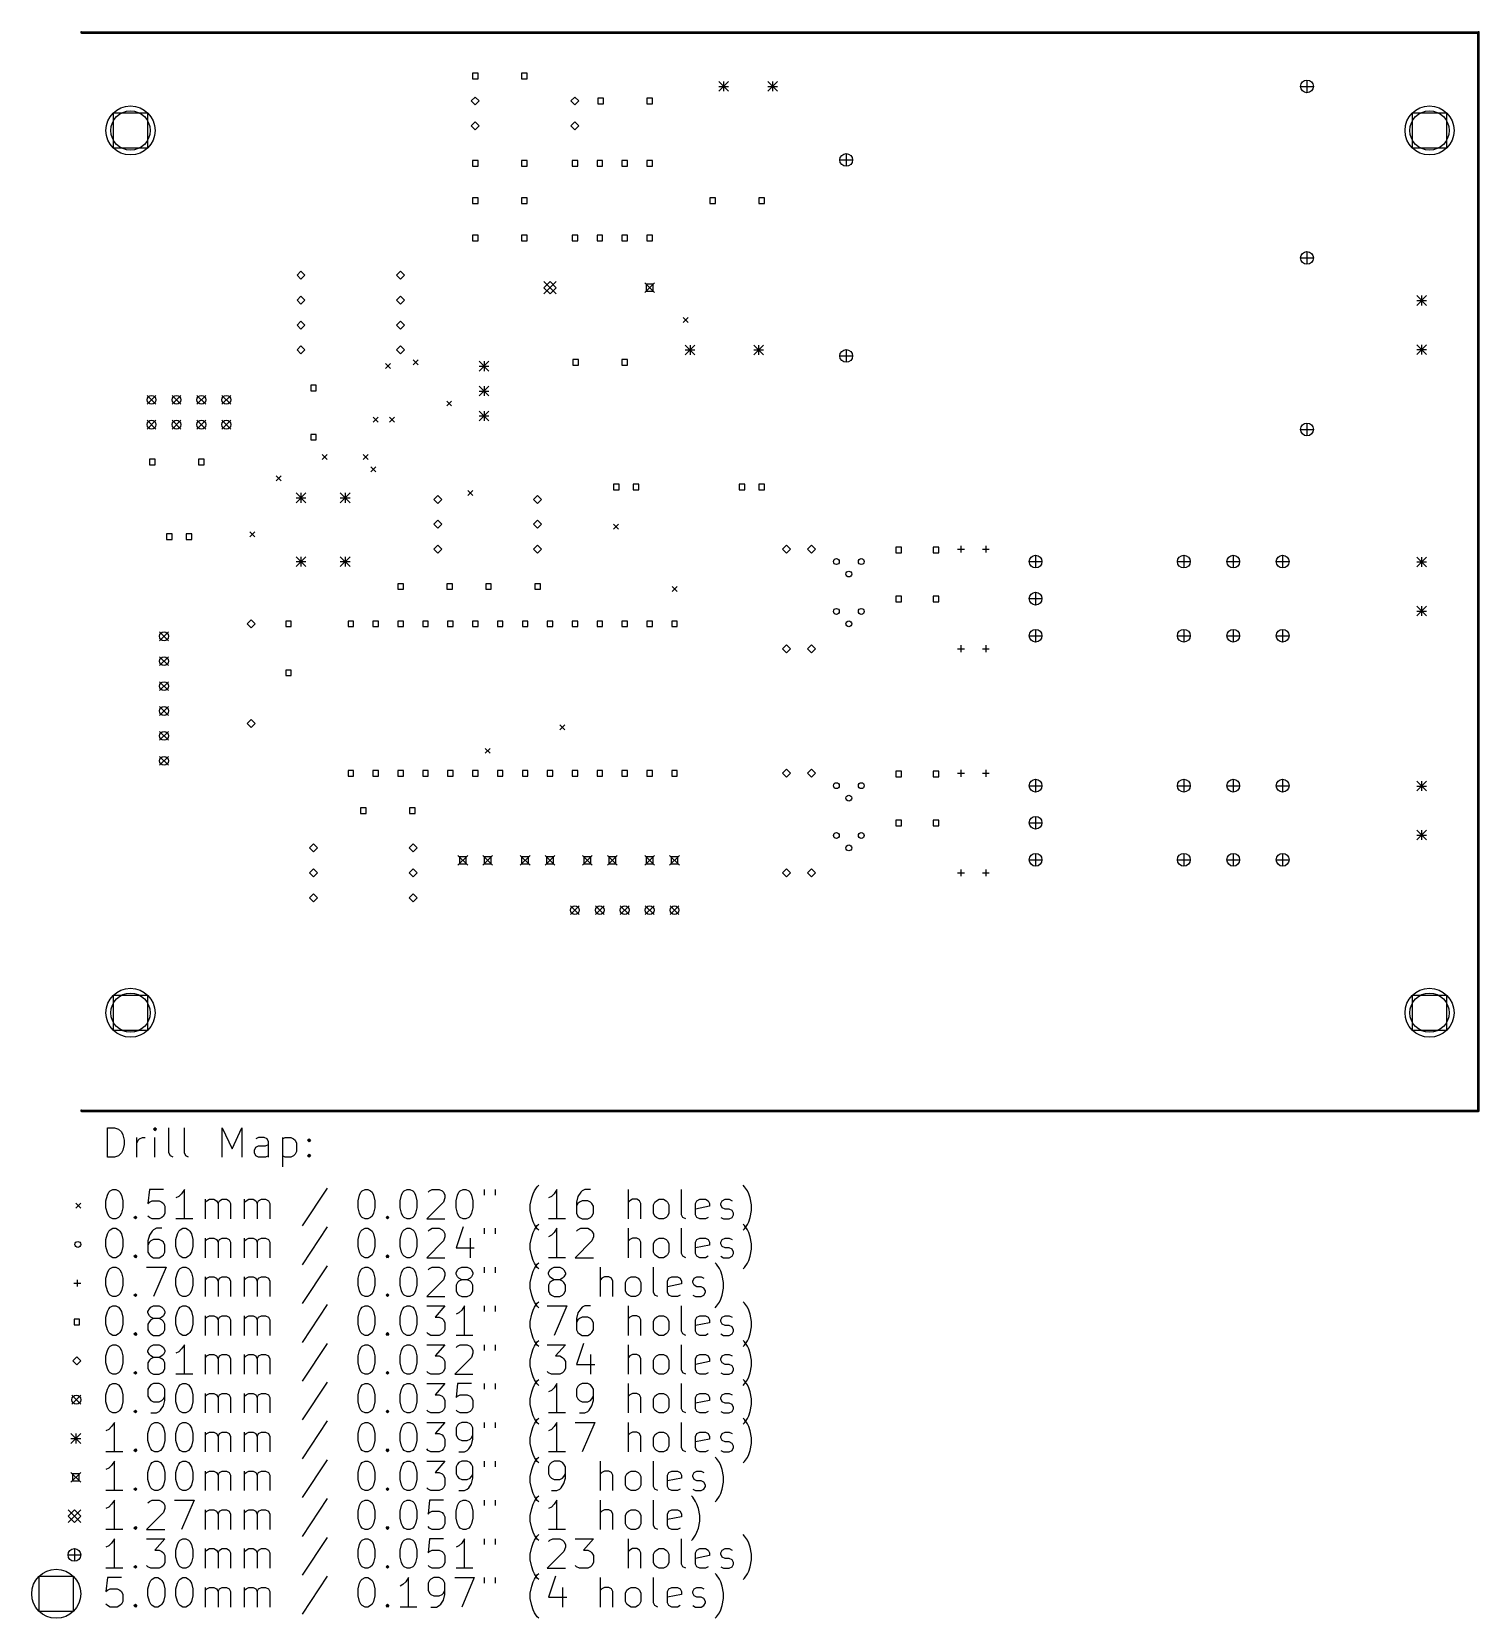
# Model space of a CAD drawing. Extents: x 45 to 193, y -202 to -40.
import ezdxf

# ---------------------------------------------------------------- set-up
doc = ezdxf.new("R2010")
doc.units = 0
doc.header["$MEASUREMENT"] = 0
doc.layers.add('BLACK', color=7, linetype='CONTINUOUS')

msp = doc.modelspace()

# ---------------------------------------------------------------- linework, layer by layer
at = {"layer": 'Black'}
for p, q in [((50, -39.925), (192.5, -39.925)), ((50, -40.075), (192.5, -40.075)), ((192.425, -48), (192.425, -40)), ((192.575, -48), (192.575, -40)), ((90.4528, -44.1672), (89.8872, -44.1672)), ((89.8872, -44.1672), (89.8872, -44.7328)), ((89.8872, -44.7328), (90.4528, -44.7328)), ((90.4528, -44.7328), (90.4528, -44.1672)), ((95.4528, -44.1672), (94.8872, -44.1672)), ((94.8872, -44.1672), (94.8872, -44.7328)), ((94.8872, -44.7328), (95.4528, -44.7328)), ((95.4528, -44.7328), (95.4528, -44.1672)), ((115, -45), (116, -46)), ((116, -45), (115, -46)), ((115.5, -45), (115.5, -46)), ((120, -45), (121, -46)), ((121, -45), (120, -46)), ((120.5, -45), (120.5, -46)), ((175, -44.85), (175, -46.15)), ((90.17, -46.5836), (89.7636, -46.99)), ((90.5764, -46.99), (90.17, -46.5836)), ((100.33, -46.5836), (99.9236, -46.99)), ((100.736, -46.99), (100.33, -46.5836)), ((103.233, -46.7072), (102.667, -46.7072)), ((102.667, -46.7072), (102.667, -47.2728)), ((103.233, -47.2728), (103.233, -46.7072)), ((108.233, -46.7072), (107.667, -46.7072)), ((107.667, -46.7072), (107.667, -47.2728)), ((108.233, -47.2728), (108.233, -46.7072)), ((115, -45.5), (116, -45.5)), ((120, -45.5), (121, -45.5)), ((174.35, -45.5), (175.65, -45.5)), ((56.7678, -48.2322), (53.2322, -48.2322)), ((53.2322, -48.2322), (53.2322, -51.7678)), ((56.7678, -51.7678), (56.7678, -48.2322)), ((89.7636, -46.99), (90.17, -47.3964)), ((90.17, -47.3964), (90.5764, -46.99)), ((99.9236, -46.99), (100.33, -47.3964)), ((100.33, -47.3964), (100.736, -46.99)), ((102.667, -47.2728), (103.233, -47.2728)), ((107.667, -47.2728), (108.233, -47.2728)), ((189.268, -48.2322), (185.732, -48.2322)), ((185.732, -48.2322), (185.732, -51.7678)), ((189.268, -51.7678), (189.268, -48.2322)), ((192.425, -150), (192.425, -48)), ((192.575, -150), (192.575, -48)), ((90.17, -49.1236), (89.7636, -49.53)), ((89.7636, -49.53), (90.17, -49.9364)), ((90.5764, -49.53), (90.17, -49.1236)), ((90.17, -49.9364), (90.5764, -49.53)), ((100.33, -49.1236), (99.9236, -49.53)), ((99.9236, -49.53), (100.33, -49.9364)), ((100.736, -49.53), (100.33, -49.1236)), ((100.33, -49.9364), (100.736, -49.53)), ((53.2322, -51.7678), (56.7678, -51.7678)), ((185.732, -51.7678), (189.268, -51.7678)), ((90.4528, -53.0572), (89.8872, -53.0572)), ((89.8872, -53.0572), (89.8872, -53.6228)), ((90.4528, -53.6228), (90.4528, -53.0572)), ((95.4528, -53.0572), (94.8872, -53.0572)), ((94.8872, -53.0572), (94.8872, -53.6228)), ((95.4528, -53.6228), (95.4528, -53.0572)), ((100.613, -53.0572), (100.047, -53.0572)), ((100.047, -53.0572), (100.047, -53.6228)), ((100.613, -53.6228), (100.613, -53.0572)), ((103.153, -53.0572), (102.587, -53.0572)), ((102.587, -53.0572), (102.587, -53.6228)), ((103.153, -53.6228), (103.153, -53.0572)), ((105.693, -53.0572), (105.127, -53.0572)), ((105.127, -53.0572), (105.127, -53.6228)), ((105.693, -53.6228), (105.693, -53.0572)), ((108.233, -53.0572), (107.667, -53.0572)), ((107.667, -53.0572), (107.667, -53.6228)), ((108.233, -53.6228), (108.233, -53.0572)), ((127.35, -53), (128.65, -53)), ((128, -52.35), (128, -53.65)), ((89.8872, -53.6228), (90.4528, -53.6228)), ((94.8872, -53.6228), (95.4528, -53.6228)), ((100.047, -53.6228), (100.613, -53.6228)), ((102.587, -53.6228), (103.153, -53.6228)), ((105.127, -53.6228), (105.693, -53.6228)), ((107.667, -53.6228), (108.233, -53.6228)), ((90.4528, -56.8672), (89.8872, -56.8672)), ((89.8872, -56.8672), (89.8872, -57.4328)), ((89.8872, -57.4328), (90.4528, -57.4328)), ((90.4528, -57.4328), (90.4528, -56.8672)), ((95.4528, -56.8672), (94.8872, -56.8672)), ((94.8872, -56.8672), (94.8872, -57.4328)), ((94.8872, -57.4328), (95.4528, -57.4328)), ((95.4528, -57.4328), (95.4528, -56.8672)), ((114.663, -56.8672), (114.097, -56.8672)), ((114.097, -56.8672), (114.097, -57.4328)), ((114.097, -57.4328), (114.663, -57.4328)), ((114.663, -57.4328), (114.663, -56.8672)), ((119.663, -56.8672), (119.097, -56.8672)), ((119.097, -56.8672), (119.097, -57.4328)), ((119.097, -57.4328), (119.663, -57.4328)), ((119.663, -57.4328), (119.663, -56.8672)), ((90.4528, -60.6772), (89.8872, -60.6772)), ((89.8872, -60.6772), (89.8872, -61.2428)), ((89.8872, -61.2428), (90.4528, -61.2428)), ((90.4528, -61.2428), (90.4528, -60.6772)), ((95.4528, -60.6772), (94.8872, -60.6772)), ((94.8872, -60.6772), (94.8872, -61.2428)), ((94.8872, -61.2428), (95.4528, -61.2428)), ((95.4528, -61.2428), (95.4528, -60.6772)), ((100.613, -60.6772), (100.047, -60.6772)), ((100.047, -60.6772), (100.047, -61.2428)), ((100.047, -61.2428), (100.613, -61.2428)), ((100.613, -61.2428), (100.613, -60.6772)), ((103.153, -60.6772), (102.587, -60.6772)), ((102.587, -60.6772), (102.587, -61.2428)), ((102.587, -61.2428), (103.153, -61.2428)), ((103.153, -61.2428), (103.153, -60.6772)), ((105.693, -60.6772), (105.127, -60.6772)), ((105.127, -60.6772), (105.127, -61.2428)), ((105.127, -61.2428), (105.693, -61.2428)), ((105.693, -61.2428), (105.693, -60.6772)), ((108.233, -60.6772), (107.667, -60.6772)), ((107.667, -60.6772), (107.667, -61.2428)), ((107.667, -61.2428), (108.233, -61.2428)), ((108.233, -61.2428), (108.233, -60.6772)), ((174.35, -63), (175.65, -63)), ((175, -62.35), (175, -63.65)), ((72.39, -64.3636), (71.9836, -64.77)), ((72.7964, -64.77), (72.39, -64.3636)), ((82.55, -64.3636), (82.1436, -64.77)), ((82.9564, -64.77), (82.55, -64.3636)), ((71.9836, -64.77), (72.39, -65.1764)), ((72.39, -65.1764), (72.7964, -64.77)), ((82.1436, -64.77), (82.55, -65.1764)), ((82.55, -65.1764), (82.9564, -64.77)), ((97.155, -65.4075), (98.425, -66.6775)), ((98.425, -65.4075), (97.155, -66.6775)), ((97.79, -65.4075), (97.155, -66.0425)), ((97.155, -66.0425), (97.79, -66.6775)), ((98.425, -66.0425), (97.79, -65.4075)), ((97.79, -66.6775), (98.425, -66.0425)), ((107.45, -65.5422), (108.45, -66.5429)), ((108.45, -65.5422), (107.45, -66.5429)), ((108.304, -65.6887), (107.596, -65.6887)), ((107.596, -65.6887), (107.596, -66.3964)), ((108.304, -66.3964), (108.304, -65.6887)), ((72.39, -66.9036), (71.9836, -67.31)), ((71.9836, -67.31), (72.39, -67.7164)), ((72.7964, -67.31), (72.39, -66.9036)), ((72.39, -67.7164), (72.7964, -67.31)), ((82.55, -66.9036), (82.1436, -67.31)), ((82.1436, -67.31), (82.55, -67.7164)), ((82.9564, -67.31), (82.55, -66.9036)), ((82.55, -67.7164), (82.9564, -67.31)), ((107.596, -66.3964), (108.304, -66.3964)), ((186.19, -66.85), (187.19, -67.85)), ((187.19, -66.85), (186.19, -67.85)), ((186.19, -67.35), (187.19, -67.35)), ((186.69, -66.85), (186.69, -67.85)), ((72.39, -69.4436), (71.9836, -69.85)), ((72.7964, -69.85), (72.39, -69.4436)), ((82.55, -69.4436), (82.1436, -69.85)), ((82.9564, -69.85), (82.55, -69.4436)), ((111.379, -69.088), (111.887, -69.596)), ((111.887, -69.088), (111.379, -69.596)), ((71.9836, -69.85), (72.39, -70.2564)), ((72.39, -70.2564), (72.7964, -69.85)), ((82.1436, -69.85), (82.55, -70.2564)), ((82.55, -70.2564), (82.9564, -69.85)), ((72.39, -71.9836), (71.9836, -72.39)), ((71.9836, -72.39), (72.39, -72.7964)), ((72.7964, -72.39), (72.39, -71.9836)), ((72.39, -72.7964), (72.7964, -72.39)), ((82.55, -71.9836), (82.1436, -72.39)), ((82.1436, -72.39), (82.55, -72.7964)), ((82.9564, -72.39), (82.55, -71.9836)), ((82.55, -72.7964), (82.9564, -72.39)), ((111.57, -71.89), (112.57, -72.89)), ((112.57, -71.89), (111.57, -72.89)), ((111.57, -72.39), (112.57, -72.39)), ((112.07, -71.89), (112.07, -72.89)), ((118.57, -71.89), (119.57, -72.89)), ((119.57, -71.89), (118.57, -72.89)), ((118.57, -72.39), (119.57, -72.39)), ((119.07, -71.89), (119.07, -72.89)), ((128, -72.35), (128, -73.65)), ((186.19, -71.85), (187.19, -72.85)), ((187.19, -71.85), (186.19, -72.85)), ((186.19, -72.35), (187.19, -72.35)), ((186.69, -71.85), (186.69, -72.85)), ((81.026, -73.787), (81.534, -74.295)), ((81.534, -73.787), (81.026, -74.295)), ((83.82, -73.406), (84.328, -73.914)), ((84.328, -73.406), (83.82, -73.914)), ((90.559, -73.541), (91.559, -74.541)), ((91.559, -73.541), (90.559, -74.541)), ((90.559, -74.041), (91.559, -74.041)), ((91.059, -73.541), (91.059, -74.541)), ((100.693, -73.3772), (100.127, -73.3772)), ((100.127, -73.3772), (100.127, -73.9428)), ((100.127, -73.9428), (100.693, -73.9428)), ((100.693, -73.9428), (100.693, -73.3772)), ((105.693, -73.3772), (105.127, -73.3772)), ((105.127, -73.3772), (105.127, -73.9428)), ((105.127, -73.9428), (105.693, -73.9428)), ((105.693, -73.9428), (105.693, -73.3772)), ((127.35, -73), (128.65, -73)), ((73.9428, -75.9972), (73.3772, -75.9972)), ((73.3772, -75.9972), (73.3772, -76.5628)), ((73.9428, -76.5628), (73.9428, -75.9972)), ((56.7, -77.02), (57.6, -77.92)), ((57.6, -77.02), (56.7, -77.92)), ((59.24, -77.02), (60.14, -77.92)), ((60.14, -77.02), (59.24, -77.92)), ((61.78, -77.02), (62.68, -77.92)), ((62.68, -77.02), (61.78, -77.92)), ((64.32, -77.02), (65.22, -77.92)), ((65.22, -77.02), (64.32, -77.92)), ((73.3772, -76.5628), (73.9428, -76.5628)), ((87.249, -77.597), (87.757, -78.105)), ((87.757, -77.597), (87.249, -78.105)), ((90.559, -76.081), (91.559, -77.081)), ((91.559, -76.081), (90.559, -77.081)), ((90.559, -76.581), (91.559, -76.581)), ((91.059, -76.081), (91.059, -77.081)), ((79.756, -79.248), (80.264, -79.756)), ((80.264, -79.248), (79.756, -79.756)), ((81.407, -79.248), (81.915, -79.756)), ((81.915, -79.248), (81.407, -79.756)), ((90.559, -78.621), (91.559, -79.621)), ((91.559, -78.621), (90.559, -79.621)), ((90.559, -79.121), (91.559, -79.121)), ((91.059, -78.621), (91.059, -79.621)), ((56.7, -79.56), (57.6, -80.46)), ((57.6, -79.56), (56.7, -80.46)), ((59.24, -79.56), (60.14, -80.46)), ((60.14, -79.56), (59.24, -80.46)), ((61.78, -79.56), (62.68, -80.46)), ((62.68, -79.56), (61.78, -80.46)), ((64.32, -79.56), (65.22, -80.46)), ((65.22, -79.56), (64.32, -80.46)), ((174.35, -80.5), (175.65, -80.5)), ((175, -79.85), (175, -81.15)), ((73.9428, -80.9972), (73.3772, -80.9972)), ((73.3772, -80.9972), (73.3772, -81.5628)), ((73.3772, -81.5628), (73.9428, -81.5628)), ((73.9428, -81.5628), (73.9428, -80.9972)), ((57.5128, -83.5372), (56.9472, -83.5372)), ((56.9472, -83.5372), (56.9472, -84.1028)), ((56.9472, -84.1028), (57.5128, -84.1028)), ((57.5128, -84.1028), (57.5128, -83.5372)), ((62.5128, -83.5372), (61.9472, -83.5372)), ((61.9472, -83.5372), (61.9472, -84.1028)), ((61.9472, -84.1028), (62.5128, -84.1028)), ((62.5128, -84.1028), (62.5128, -83.5372)), ((74.549, -83.058), (75.057, -83.566)), ((75.057, -83.058), (74.549, -83.566)), ((78.74, -83.058), (79.248, -83.566)), ((79.248, -83.058), (78.74, -83.566)), ((69.85, -85.217), (70.358, -85.725)), ((70.358, -85.217), (69.85, -85.725)), ((79.502, -84.328), (80.01, -84.836)), ((80.01, -84.328), (79.502, -84.836)), ((71.89, -86.98), (72.89, -87.98)), ((72.89, -86.98), (71.89, -87.98)), ((72.39, -86.98), (72.39, -87.98)), ((76.39, -86.98), (77.39, -87.98)), ((77.39, -86.98), (76.39, -87.98)), ((76.89, -86.98), (76.89, -87.98)), ((86.36, -87.2236), (85.9536, -87.63)), ((86.7664, -87.63), (86.36, -87.2236)), ((89.408, -86.741), (89.916, -87.249)), ((89.916, -86.741), (89.408, -87.249)), ((96.52, -87.2236), (96.1136, -87.63)), ((96.9264, -87.63), (96.52, -87.2236)), ((104.836, -86.0772), (104.27, -86.0772)), ((104.27, -86.0772), (104.27, -86.6428)), ((104.27, -86.6428), (104.836, -86.6428)), ((104.836, -86.6428), (104.836, -86.0772)), ((106.836, -86.0772), (106.27, -86.0772)), ((106.27, -86.0772), (106.27, -86.6428)), ((106.27, -86.6428), (106.836, -86.6428)), ((106.836, -86.6428), (106.836, -86.0772)), ((117.663, -86.0772), (117.097, -86.0772)), ((117.097, -86.0772), (117.097, -86.6428)), ((117.097, -86.6428), (117.663, -86.6428)), ((117.663, -86.6428), (117.663, -86.0772)), ((119.663, -86.0772), (119.097, -86.0772)), ((119.097, -86.0772), (119.097, -86.6428)), ((119.097, -86.6428), (119.663, -86.6428)), ((119.663, -86.6428), (119.663, -86.0772)), ((71.89, -87.48), (72.89, -87.48)), ((76.39, -87.48), (77.39, -87.48)), ((85.9536, -87.63), (86.36, -88.0364)), ((86.36, -88.0364), (86.7664, -87.63)), ((96.1136, -87.63), (96.52, -88.0364)), ((96.52, -88.0364), (96.9264, -87.63)), ((86.36, -89.7636), (85.9536, -90.17)), ((85.9536, -90.17), (86.36, -90.5764)), ((86.7664, -90.17), (86.36, -89.7636)), ((86.36, -90.5764), (86.7664, -90.17)), ((96.52, -89.7636), (96.1136, -90.17)), ((96.1136, -90.17), (96.52, -90.5764)), ((96.9264, -90.17), (96.52, -89.7636)), ((96.52, -90.5764), (96.9264, -90.17)), ((104.267, -90.17), (104.775, -90.678)), ((104.775, -90.17), (104.267, -90.678)), ((59.2428, -91.1572), (58.6772, -91.1572)), ((58.6772, -91.1572), (58.6772, -91.7228)), ((58.6772, -91.7228), (59.2428, -91.7228)), ((59.2428, -91.7228), (59.2428, -91.1572)), ((61.2428, -91.1572), (60.6772, -91.1572)), ((60.6772, -91.1572), (60.6772, -91.7228)), ((60.6772, -91.7228), (61.2428, -91.7228)), ((61.2428, -91.7228), (61.2428, -91.1572)), ((67.183, -90.932), (67.691, -91.44)), ((67.691, -90.932), (67.183, -91.44)), ((71.89, -93.48), (72.89, -94.48)), ((72.89, -93.48), (71.89, -94.48)), ((72.39, -93.48), (72.39, -94.48)), ((76.39, -93.48), (77.39, -94.48)), ((77.39, -93.48), (76.39, -94.48)), ((76.89, -93.48), (76.89, -94.48)), ((86.36, -92.3036), (85.9536, -92.71)), ((85.9536, -92.71), (86.36, -93.1164)), ((86.7664, -92.71), (86.36, -92.3036)), ((86.36, -93.1164), (86.7664, -92.71)), ((96.52, -92.3036), (96.1136, -92.71)), ((96.1136, -92.71), (96.52, -93.1164)), ((96.9264, -92.71), (96.52, -92.3036)), ((96.52, -93.1164), (96.9264, -92.71)), ((121.92, -92.3036), (121.514, -92.71)), ((121.514, -92.71), (121.92, -93.1164)), ((122.326, -92.71), (121.92, -92.3036)), ((121.92, -93.1164), (122.326, -92.71)), ((124.46, -92.3036), (124.054, -92.71)), ((124.054, -92.71), (124.46, -93.1164)), ((124.866, -92.71), (124.46, -92.3036)), ((124.46, -93.1164), (124.866, -92.71)), ((133.633, -92.5072), (133.067, -92.5072)), ((133.067, -92.5072), (133.067, -93.0728)), ((133.067, -93.0728), (133.633, -93.0728)), ((133.633, -93.0728), (133.633, -92.5072)), ((137.443, -92.5072), (136.877, -92.5072)), ((136.877, -92.5072), (136.877, -93.0728)), ((136.877, -93.0728), (137.443, -93.0728)), ((137.443, -93.0728), (137.443, -92.5072)), ((139.352, -92.7105), (140.053, -92.7105)), ((139.703, -92.36), (139.703, -93.061)), ((141.892, -92.7105), (142.593, -92.7105)), ((142.243, -92.36), (142.243, -93.061)), ((147.32, -93.33), (147.32, -94.63)), ((162.44, -93.33), (162.44, -94.63)), ((167.48, -93.33), (167.48, -94.63)), ((172.52, -93.33), (172.52, -94.63)), ((186.19, -93.52), (187.19, -94.52)), ((187.19, -93.52), (186.19, -94.52)), ((186.69, -93.52), (186.69, -94.52)), ((71.89, -93.98), (72.89, -93.98)), ((76.39, -93.98), (77.39, -93.98)), ((146.67, -93.98), (147.97, -93.98)), ((161.79, -93.98), (163.09, -93.98)), ((166.83, -93.98), (168.13, -93.98)), ((171.87, -93.98), (173.17, -93.98)), ((186.19, -94.02), (187.19, -94.02)), ((82.8328, -96.2372), (82.2672, -96.2372)), ((82.2672, -96.2372), (82.2672, -96.8028)), ((82.2672, -96.8028), (82.8328, -96.8028)), ((82.8328, -96.8028), (82.8328, -96.2372)), ((87.8328, -96.2372), (87.2672, -96.2372)), ((87.2672, -96.2372), (87.2672, -96.8028)), ((87.2672, -96.8028), (87.8328, -96.8028)), ((87.8328, -96.8028), (87.8328, -96.2372)), ((91.8028, -96.2372), (91.2372, -96.2372)), ((91.2372, -96.2372), (91.2372, -96.8028)), ((91.2372, -96.8028), (91.8028, -96.8028)), ((91.8028, -96.8028), (91.8028, -96.2372)), ((96.8028, -96.2372), (96.2372, -96.2372)), ((96.2372, -96.2372), (96.2372, -96.8028)), ((96.2372, -96.8028), (96.8028, -96.8028)), ((96.8028, -96.8028), (96.8028, -96.2372)), ((110.236, -96.52), (110.744, -97.028)), ((110.744, -96.52), (110.236, -97.028)), ((147.32, -97.11), (147.32, -98.41)), ((133.633, -97.5072), (133.067, -97.5072)), ((133.067, -97.5072), (133.067, -98.0728)), ((133.067, -98.0728), (133.633, -98.0728)), ((133.633, -98.0728), (133.633, -97.5072)), ((137.443, -97.5072), (136.877, -97.5072)), ((136.877, -97.5072), (136.877, -98.0728)), ((136.877, -98.0728), (137.443, -98.0728)), ((137.443, -98.0728), (137.443, -97.5072)), ((146.67, -97.76), (147.97, -97.76)), ((186.19, -98.52), (187.19, -99.52)), ((187.19, -98.52), (186.19, -99.52)), ((186.69, -98.52), (186.69, -99.52)), ((67.31, -99.9236), (66.9036, -100.33)), ((66.9036, -100.33), (67.31, -100.736)), ((67.7164, -100.33), (67.31, -99.9236)), ((67.31, -100.736), (67.7164, -100.33)), ((71.4028, -100.047), (70.8372, -100.047)), ((70.8372, -100.047), (70.8372, -100.613)), ((71.4028, -100.613), (71.4028, -100.047)), ((77.7528, -100.047), (77.1872, -100.047)), ((77.1872, -100.047), (77.1872, -100.613)), ((77.7528, -100.613), (77.7528, -100.047)), ((80.2928, -100.047), (79.7272, -100.047)), ((79.7272, -100.047), (79.7272, -100.613)), ((80.2928, -100.613), (80.2928, -100.047)), ((82.8328, -100.047), (82.2672, -100.047)), ((82.2672, -100.047), (82.2672, -100.613)), ((82.8328, -100.613), (82.8328, -100.047)), ((85.3728, -100.047), (84.8072, -100.047)), ((84.8072, -100.047), (84.8072, -100.613)), ((85.3728, -100.613), (85.3728, -100.047)), ((87.9128, -100.047), (87.3472, -100.047)), ((87.3472, -100.047), (87.3472, -100.613)), ((87.9128, -100.613), (87.9128, -100.047)), ((90.4528, -100.047), (89.8872, -100.047)), ((89.8872, -100.047), (89.8872, -100.613)), ((90.4528, -100.613), (90.4528, -100.047)), ((92.9928, -100.047), (92.4272, -100.047)), ((92.4272, -100.047), (92.4272, -100.613)), ((92.9928, -100.613), (92.9928, -100.047)), ((95.5328, -100.047), (94.9672, -100.047)), ((94.9672, -100.047), (94.9672, -100.613)), ((95.5328, -100.613), (95.5328, -100.047)), ((98.0728, -100.047), (97.5072, -100.047)), ((97.5072, -100.047), (97.5072, -100.613)), ((98.0728, -100.613), (98.0728, -100.047)), ((100.613, -100.047), (100.047, -100.047)), ((100.047, -100.047), (100.047, -100.613)), ((100.613, -100.613), (100.613, -100.047)), ((103.153, -100.047), (102.587, -100.047)), ((102.587, -100.047), (102.587, -100.613)), ((103.153, -100.613), (103.153, -100.047)), ((105.693, -100.047), (105.127, -100.047)), ((105.127, -100.047), (105.127, -100.613)), ((105.693, -100.613), (105.693, -100.047)), ((108.233, -100.047), (107.667, -100.047)), ((107.667, -100.047), (107.667, -100.613)), ((108.233, -100.613), (108.233, -100.047)), ((110.773, -100.047), (110.207, -100.047)), ((110.207, -100.047), (110.207, -100.613)), ((110.773, -100.613), (110.773, -100.047)), ((186.19, -99.02), (187.19, -99.02)), ((57.97, -101.15), (58.87, -102.05)), ((58.87, -101.15), (57.97, -102.05)), ((70.8372, -100.613), (71.4028, -100.613)), ((77.1872, -100.613), (77.7528, -100.613)), ((79.7272, -100.613), (80.2928, -100.613)), ((82.2672, -100.613), (82.8328, -100.613)), ((84.8072, -100.613), (85.3728, -100.613)), ((87.3472, -100.613), (87.9128, -100.613)), ((89.8872, -100.613), (90.4528, -100.613)), ((92.4272, -100.613), (92.9928, -100.613)), ((94.9672, -100.613), (95.5328, -100.613)), ((97.5072, -100.613), (98.0728, -100.613)), ((100.047, -100.613), (100.613, -100.613)), ((102.587, -100.613), (103.153, -100.613)), ((105.127, -100.613), (105.693, -100.613)), ((107.667, -100.613), (108.233, -100.613)), ((110.207, -100.613), (110.773, -100.613)), ((146.67, -101.54), (147.97, -101.54)), ((147.32, -100.89), (147.32, -102.19)), ((161.79, -101.54), (163.09, -101.54)), ((162.44, -100.89), (162.44, -102.19)), ((166.83, -101.54), (168.13, -101.54)), ((167.48, -100.89), (167.48, -102.19)), ((171.87, -101.54), (173.17, -101.54)), ((172.52, -100.89), (172.52, -102.19)), ((121.92, -102.464), (121.514, -102.87)), ((121.514, -102.87), (121.92, -103.276)), ((122.326, -102.87), (121.92, -102.464)), ((121.92, -103.276), (122.326, -102.87)), ((124.46, -102.464), (124.054, -102.87)), ((124.054, -102.87), (124.46, -103.276)), ((124.866, -102.87), (124.46, -102.464)), ((124.46, -103.276), (124.866, -102.87)), ((139.352, -102.871), (140.053, -102.871)), ((139.703, -102.52), (139.703, -103.221)), ((141.892, -102.871), (142.593, -102.871)), ((142.243, -102.52), (142.243, -103.221)), ((57.97, -103.69), (58.87, -104.59)), ((58.87, -103.69), (57.97, -104.59)), ((71.4028, -105.047), (70.8372, -105.047)), ((70.8372, -105.047), (70.8372, -105.613)), ((71.4028, -105.613), (71.4028, -105.047)), ((57.97, -106.23), (58.87, -107.13)), ((58.87, -106.23), (57.97, -107.13)), ((70.8372, -105.613), (71.4028, -105.613)), ((57.97, -108.77), (58.87, -109.67)), ((58.87, -108.77), (57.97, -109.67)), ((57.97, -111.31), (58.87, -112.21)), ((58.87, -111.31), (57.97, -112.21)), ((67.31, -110.084), (66.9036, -110.49)), ((66.9036, -110.49), (67.31, -110.896)), ((67.7164, -110.49), (67.31, -110.084)), ((67.31, -110.896), (67.7164, -110.49)), ((98.806, -110.617), (99.314, -111.125)), ((99.314, -110.617), (98.806, -111.125)), ((91.186, -113.03), (91.694, -113.538)), ((91.694, -113.03), (91.186, -113.538)), ((57.97, -113.85), (58.87, -114.75)), ((58.87, -113.85), (57.97, -114.75)), ((77.7528, -115.287), (77.1872, -115.287)), ((77.1872, -115.287), (77.1872, -115.853)), ((77.1872, -115.853), (77.7528, -115.853)), ((77.7528, -115.853), (77.7528, -115.287)), ((80.2928, -115.287), (79.7272, -115.287)), ((79.7272, -115.287), (79.7272, -115.853)), ((79.7272, -115.853), (80.2928, -115.853)), ((80.2928, -115.853), (80.2928, -115.287)), ((82.8328, -115.287), (82.2672, -115.287)), ((82.2672, -115.287), (82.2672, -115.853)), ((82.2672, -115.853), (82.8328, -115.853)), ((82.8328, -115.853), (82.8328, -115.287)), ((85.3728, -115.287), (84.8072, -115.287)), ((84.8072, -115.287), (84.8072, -115.853)), ((84.8072, -115.853), (85.3728, -115.853)), ((85.3728, -115.853), (85.3728, -115.287)), ((87.9128, -115.287), (87.3472, -115.287)), ((87.3472, -115.287), (87.3472, -115.853)), ((87.3472, -115.853), (87.9128, -115.853)), ((87.9128, -115.853), (87.9128, -115.287)), ((90.4528, -115.287), (89.8872, -115.287)), ((89.8872, -115.287), (89.8872, -115.853)), ((89.8872, -115.853), (90.4528, -115.853)), ((90.4528, -115.853), (90.4528, -115.287)), ((92.9928, -115.287), (92.4272, -115.287)), ((92.4272, -115.287), (92.4272, -115.853)), ((92.4272, -115.853), (92.9928, -115.853)), ((92.9928, -115.853), (92.9928, -115.287)), ((95.5328, -115.287), (94.9672, -115.287)), ((94.9672, -115.287), (94.9672, -115.853)), ((94.9672, -115.853), (95.5328, -115.853)), ((95.5328, -115.853), (95.5328, -115.287)), ((98.0728, -115.287), (97.5072, -115.287)), ((97.5072, -115.287), (97.5072, -115.853)), ((97.5072, -115.853), (98.0728, -115.853)), ((98.0728, -115.853), (98.0728, -115.287)), ((100.613, -115.287), (100.047, -115.287)), ((100.047, -115.287), (100.047, -115.853)), ((100.047, -115.853), (100.613, -115.853)), ((100.613, -115.853), (100.613, -115.287)), ((103.153, -115.287), (102.587, -115.287)), ((102.587, -115.287), (102.587, -115.853)), ((102.587, -115.853), (103.153, -115.853)), ((103.153, -115.853), (103.153, -115.287)), ((105.693, -115.287), (105.127, -115.287)), ((105.127, -115.287), (105.127, -115.853)), ((105.127, -115.853), (105.693, -115.853)), ((105.693, -115.853), (105.693, -115.287)), ((108.233, -115.287), (107.667, -115.287)), ((107.667, -115.287), (107.667, -115.853)), ((107.667, -115.853), (108.233, -115.853)), ((108.233, -115.853), (108.233, -115.287)), ((110.773, -115.287), (110.207, -115.287)), ((110.207, -115.287), (110.207, -115.853)), ((110.207, -115.853), (110.773, -115.853)), ((110.773, -115.853), (110.773, -115.287)), ((121.92, -115.164), (121.514, -115.57)), ((121.514, -115.57), (121.92, -115.976)), ((122.326, -115.57), (121.92, -115.164)), ((121.92, -115.976), (122.326, -115.57)), ((124.46, -115.164), (124.054, -115.57)), ((124.054, -115.57), (124.46, -115.976)), ((124.866, -115.57), (124.46, -115.164)), ((124.46, -115.976), (124.866, -115.57)), ((133.633, -115.367), (133.067, -115.367)), ((133.067, -115.367), (133.067, -115.933)), ((133.067, -115.933), (133.633, -115.933)), ((133.633, -115.933), (133.633, -115.367)), ((137.443, -115.367), (136.877, -115.367)), ((136.877, -115.367), (136.877, -115.933)), ((136.877, -115.933), (137.443, -115.933)), ((137.443, -115.933), (137.443, -115.367)), ((139.352, -115.571), (140.053, -115.571)), ((139.703, -115.22), (139.703, -115.921)), ((141.892, -115.571), (142.593, -115.571)), ((142.243, -115.22), (142.243, -115.921)), ((147.32, -116.19), (147.32, -117.49)), ((162.44, -116.19), (162.44, -117.49)), ((167.48, -116.19), (167.48, -117.49)), ((172.52, -116.19), (172.52, -117.49)), ((186.19, -116.38), (187.19, -117.38)), ((187.19, -116.38), (186.19, -117.38)), ((186.69, -116.38), (186.69, -117.38)), ((146.67, -116.84), (147.97, -116.84)), ((161.79, -116.84), (163.09, -116.84)), ((166.83, -116.84), (168.13, -116.84)), ((171.87, -116.84), (173.17, -116.84)), ((186.19, -116.88), (187.19, -116.88)), ((79.0228, -119.097), (78.4572, -119.097)), ((78.4572, -119.097), (78.4572, -119.663)), ((78.4572, -119.663), (79.0228, -119.663)), ((79.0228, -119.663), (79.0228, -119.097)), ((84.0228, -119.097), (83.4572, -119.097)), ((83.4572, -119.097), (83.4572, -119.663)), ((83.4572, -119.663), (84.0228, -119.663)), ((84.0228, -119.663), (84.0228, -119.097)), ((133.633, -120.367), (133.067, -120.367)), ((133.067, -120.367), (133.067, -120.933)), ((133.067, -120.933), (133.633, -120.933)), ((133.633, -120.933), (133.633, -120.367)), ((137.443, -120.367), (136.877, -120.367)), ((136.877, -120.367), (136.877, -120.933)), ((136.877, -120.933), (137.443, -120.933)), ((137.443, -120.933), (137.443, -120.367)), ((146.67, -120.62), (147.97, -120.62)), ((147.32, -119.97), (147.32, -121.27)), ((186.19, -121.38), (187.19, -122.38)), ((187.19, -121.38), (186.19, -122.38)), ((186.69, -121.38), (186.69, -122.38)), ((73.66, -122.784), (73.2536, -123.19)), ((74.0664, -123.19), (73.66, -122.784)), ((83.82, -122.784), (83.4136, -123.19)), ((84.2264, -123.19), (83.82, -122.784)), ((186.19, -121.88), (187.19, -121.88)), ((73.2536, -123.19), (73.66, -123.596)), ((73.66, -123.596), (74.0664, -123.19)), ((83.4136, -123.19), (83.82, -123.596)), ((83.82, -123.596), (84.2264, -123.19)), ((88.3996, -123.96), (89.4004, -124.96)), ((89.4004, -123.96), (88.3996, -124.96)), ((89.2538, -124.106), (88.5462, -124.106)), ((88.5462, -124.106), (88.5462, -124.814)), ((89.2538, -124.814), (89.2538, -124.106)), ((90.9396, -123.96), (91.9404, -124.96)), ((91.9404, -123.96), (90.9396, -124.96)), ((91.7938, -124.106), (91.0862, -124.106)), ((91.0862, -124.106), (91.0862, -124.814)), ((91.7938, -124.814), (91.7938, -124.106)), ((94.7496, -123.96), (95.7504, -124.96)), ((95.7504, -123.96), (94.7496, -124.96)), ((95.6038, -124.106), (94.8962, -124.106)), ((94.8962, -124.106), (94.8962, -124.814)), ((95.6038, -124.814), (95.6038, -124.106)), ((97.2896, -123.96), (98.2904, -124.96)), ((98.2904, -123.96), (97.2896, -124.96)), ((98.1438, -124.106), (97.4362, -124.106)), ((97.4362, -124.106), (97.4362, -124.814)), ((98.1438, -124.814), (98.1438, -124.106)), ((101.1, -123.96), (102.1, -124.96)), ((102.1, -123.96), (101.1, -124.96)), ((101.954, -124.106), (101.246, -124.106)), ((101.246, -124.106), (101.246, -124.814)), ((101.954, -124.814), (101.954, -124.106)), ((103.64, -123.96), (104.64, -124.96)), ((104.64, -123.96), (103.64, -124.96)), ((104.494, -124.106), (103.786, -124.106)), ((103.786, -124.106), (103.786, -124.814)), ((104.494, -124.814), (104.494, -124.106)), ((107.45, -123.96), (108.45, -124.96)), ((108.45, -123.96), (107.45, -124.96)), ((108.304, -124.106), (107.596, -124.106)), ((107.596, -124.106), (107.596, -124.814)), ((108.304, -124.814), (108.304, -124.106)), ((109.99, -123.96), (110.99, -124.96)), ((110.99, -123.96), (109.99, -124.96)), ((110.844, -124.106), (110.136, -124.106)), ((110.136, -124.106), (110.136, -124.814)), ((110.844, -124.814), (110.844, -124.106)), ((146.67, -124.4), (147.97, -124.4)), ((147.32, -123.75), (147.32, -125.05)), ((161.79, -124.4), (163.09, -124.4)), ((162.44, -123.75), (162.44, -125.05)), ((166.83, -124.4), (168.13, -124.4)), ((167.48, -123.75), (167.48, -125.05)), ((171.87, -124.4), (173.17, -124.4)), ((172.52, -123.75), (172.52, -125.05)), ((73.66, -125.324), (73.2536, -125.73)), ((73.2536, -125.73), (73.66, -126.136)), ((74.0664, -125.73), (73.66, -125.324)), ((73.66, -126.136), (74.0664, -125.73)), ((83.82, -125.324), (83.4136, -125.73)), ((83.4136, -125.73), (83.82, -126.136)), ((84.2264, -125.73), (83.82, -125.324)), ((83.82, -126.136), (84.2264, -125.73)), ((88.5462, -124.814), (89.2538, -124.814)), ((91.0862, -124.814), (91.7938, -124.814)), ((94.8962, -124.814), (95.6038, -124.814)), ((97.4362, -124.814), (98.1438, -124.814)), ((101.246, -124.814), (101.954, -124.814)), ((103.786, -124.814), (104.494, -124.814)), ((107.596, -124.814), (108.304, -124.814)), ((110.136, -124.814), (110.844, -124.814)), ((121.92, -125.324), (121.514, -125.73)), ((121.514, -125.73), (121.92, -126.136)), ((122.326, -125.73), (121.92, -125.324)), ((121.92, -126.136), (122.326, -125.73)), ((124.46, -125.324), (124.054, -125.73)), ((124.054, -125.73), (124.46, -126.136)), ((124.866, -125.73), (124.46, -125.324)), ((124.46, -126.136), (124.866, -125.73)), ((139.352, -125.731), (140.053, -125.731)), ((139.703, -125.38), (139.703, -126.081)), ((141.892, -125.731), (142.593, -125.731)), ((142.243, -125.38), (142.243, -126.081)), ((73.66, -127.864), (73.2536, -128.27)), ((73.2536, -128.27), (73.66, -128.676)), ((74.0664, -128.27), (73.66, -127.864)), ((73.66, -128.676), (74.0664, -128.27)), ((83.82, -127.864), (83.4136, -128.27)), ((83.4136, -128.27), (83.82, -128.676)), ((84.2264, -128.27), (83.82, -127.864)), ((83.82, -128.676), (84.2264, -128.27)), ((99.88, -129.09), (100.78, -129.99)), ((100.78, -129.09), (99.88, -129.99)), ((102.42, -129.09), (103.32, -129.99)), ((103.32, -129.09), (102.42, -129.99)), ((104.96, -129.09), (105.86, -129.99)), ((105.86, -129.09), (104.96, -129.99)), ((107.5, -129.09), (108.4, -129.99)), ((108.4, -129.09), (107.5, -129.99)), ((110.04, -129.09), (110.94, -129.99)), ((110.94, -129.09), (110.04, -129.99)), ((56.7678, -138.232), (53.2322, -138.232)), ((53.2322, -138.232), (53.2322, -141.768)), ((56.7678, -141.768), (56.7678, -138.232)), ((189.268, -138.232), (185.732, -138.232)), ((185.732, -138.232), (185.732, -141.768)), ((189.268, -141.768), (189.268, -138.232)), ((53.2322, -141.768), (56.7678, -141.768)), ((185.732, -141.768), (189.268, -141.768)), ((50, -149.925), (192.5, -149.925)), ((50, -150.075), (192.5, -150.075)), ((52.6393, -154.732), (52.6393, -151.732)), ((52.6393, -151.732), (53.3536, -151.732)), ((53.3536, -151.732), (53.7821, -151.875)), ((53.7821, -151.875), (54.0679, -152.161)), ((57.4964, -151.732), (57.3536, -151.875)), ((57.3536, -151.875), (57.4964, -152.018)), ((57.6393, -151.875), (57.4964, -151.732)), ((57.4964, -151.732), (57.4964, -152.018)), ((57.4964, -152.018), (57.6393, -151.875)), ((58.925, -154.304), (58.925, -151.732)), ((60.4964, -154.304), (60.4964, -151.732)), ((64.3536, -154.732), (64.3536, -151.732)), ((64.3536, -151.732), (65.3536, -153.875)), ((65.3536, -153.875), (66.3536, -151.732)), ((66.3536, -151.732), (66.3536, -154.732)), ((54.0679, -152.161), (54.2107, -152.446)), ((54.2107, -152.446), (54.3536, -153.018)), ((54.3536, -153.446), (54.2107, -154.018)), ((54.3536, -153.018), (54.3536, -153.446)), ((55.6393, -154.732), (55.6393, -152.732)), ((55.6393, -153.304), (55.7821, -153.018)), ((55.7821, -153.018), (55.925, -152.875)), ((55.925, -152.875), (56.2107, -152.732)), ((56.2107, -152.732), (56.4964, -152.732)), ((57.4964, -154.732), (57.4964, -152.732)), ((67.6393, -154.018), (67.7821, -153.732)), ((68.0679, -152.732), (67.7821, -152.875)), ((67.7821, -153.732), (68.0679, -153.589)), ((68.6393, -152.732), (68.0679, -152.732)), ((68.0679, -153.589), (68.7821, -153.589)), ((68.925, -152.875), (68.6393, -152.732)), ((68.7821, -153.589), (69.0679, -153.446)), ((69.0679, -153.161), (68.925, -152.875)), ((69.0679, -154.732), (69.0679, -153.161)), ((70.4964, -152.732), (70.4964, -155.732)), ((70.4964, -152.875), (70.7821, -152.732)), ((70.7821, -152.732), (71.3536, -152.732)), ((71.3536, -152.732), (71.6393, -152.875)), ((71.6393, -152.875), (71.7821, -153.018)), ((71.7821, -153.018), (71.925, -153.304)), ((71.925, -153.304), (71.925, -154.161)), ((73.0679, -153.018), (73.2107, -152.875)), ((73.2107, -153.161), (73.0679, -153.018)), ((73.2107, -152.875), (73.3536, -153.018)), ((73.2107, -152.875), (73.2107, -153.161)), ((73.3536, -153.018), (73.2107, -153.161)), ((53.3536, -154.732), (52.6393, -154.732)), ((53.7821, -154.589), (53.3536, -154.732)), ((54.0679, -154.304), (53.7821, -154.589)), ((54.2107, -154.018), (54.0679, -154.304)), ((59.0679, -154.589), (58.925, -154.304)), ((59.3536, -154.732), (59.0679, -154.589)), ((60.6393, -154.589), (60.4964, -154.304)), ((60.925, -154.732), (60.6393, -154.589)), ((67.6393, -154.304), (67.6393, -154.018)), ((67.7821, -154.589), (67.6393, -154.304)), ((68.0679, -154.732), (67.7821, -154.589)), ((68.7821, -154.732), (68.0679, -154.732)), ((69.0679, -154.589), (68.7821, -154.732)), ((70.7821, -154.732), (70.4964, -154.589)), ((71.3536, -154.732), (70.7821, -154.732)), ((71.6393, -154.589), (71.3536, -154.732)), ((71.7821, -154.446), (71.6393, -154.589)), ((71.925, -154.161), (71.7821, -154.446)), ((73.0679, -154.589), (73.2107, -154.446)), ((73.2107, -154.732), (73.0679, -154.589)), ((73.2107, -154.446), (73.3536, -154.589)), ((73.2107, -154.446), (73.2107, -154.732)), ((73.3536, -154.589), (73.2107, -154.732)), ((52.4964, -159.175), (52.6393, -158.604)), ((52.6393, -158.604), (52.7821, -158.318)), ((52.7821, -158.318), (52.925, -158.175)), ((52.925, -158.175), (53.2107, -158.032)), ((53.2107, -158.032), (53.4964, -158.032)), ((53.4964, -158.032), (53.7821, -158.175)), ((53.7821, -158.175), (53.925, -158.318)), ((53.925, -158.318), (54.0679, -158.604)), ((54.0679, -158.604), (54.2107, -159.175)), ((56.925, -158.032), (56.7821, -159.461)), ((58.3536, -158.032), (56.925, -158.032)), ((60.2107, -158.461), (59.925, -158.746)), ((60.4964, -158.032), (60.2107, -158.461)), ((60.4964, -161.032), (60.4964, -158.032)), ((75.0679, -157.889), (72.4964, -161.746)), ((78.2107, -159.175), (78.3536, -158.604)), ((78.3536, -158.604), (78.4964, -158.318)), ((78.4964, -158.318), (78.6393, -158.175)), ((78.6393, -158.175), (78.925, -158.032)), ((78.925, -158.032), (79.2107, -158.032)), ((79.2107, -158.032), (79.4964, -158.175)), ((79.4964, -158.175), (79.6393, -158.318)), ((79.6393, -158.318), (79.7821, -158.604)), ((79.7821, -158.604), (79.925, -159.175)), ((82.4964, -159.175), (82.6393, -158.604)), ((82.6393, -158.604), (82.7821, -158.318)), ((82.7821, -158.318), (82.925, -158.175)), ((82.925, -158.175), (83.2107, -158.032)), ((83.2107, -158.032), (83.4964, -158.032)), ((83.4964, -158.032), (83.7821, -158.175)), ((83.7821, -158.175), (83.925, -158.318)), ((83.925, -158.318), (84.0679, -158.604)), ((84.0679, -158.604), (84.2107, -159.175)), ((85.3536, -158.318), (85.4964, -158.175)), ((85.4964, -158.175), (85.7821, -158.032)), ((85.7821, -158.032), (86.4964, -158.032)), ((86.4964, -158.032), (86.7821, -158.175)), ((86.7821, -158.175), (86.925, -158.318)), ((86.925, -158.318), (87.0679, -158.604)), ((87.0679, -158.604), (87.0679, -158.889)), ((88.2107, -159.175), (88.3536, -158.604)), ((88.3536, -158.604), (88.4964, -158.318)), ((88.4964, -158.318), (88.6393, -158.175)), ((88.6393, -158.175), (88.925, -158.032)), ((88.925, -158.032), (89.2107, -158.032)), ((89.2107, -158.032), (89.4964, -158.175)), ((89.4964, -158.175), (89.6393, -158.318)), ((89.6393, -158.318), (89.7821, -158.604)), ((89.7821, -158.604), (89.925, -159.175)), ((91.0679, -158.032), (91.0679, -158.604)), ((92.2107, -158.032), (92.2107, -158.604)), ((95.925, -158.889), (96.0679, -158.461)), ((96.0679, -158.461), (96.2107, -158.175)), ((96.2107, -158.175), (96.4964, -157.746)), ((96.4964, -157.746), (96.6393, -157.604)), ((98.2107, -158.461), (97.925, -158.746)), ((98.4964, -158.032), (98.2107, -158.461)), ((98.4964, -161.032), (98.4964, -158.032)), ((100.925, -158.318), (100.639, -158.746)), ((101.068, -158.175), (100.925, -158.318)), ((101.354, -158.032), (101.068, -158.175)), ((101.925, -158.032), (101.354, -158.032)), ((105.782, -161.032), (105.782, -158.032)), ((111.211, -160.604), (111.211, -158.032)), ((117.639, -157.746), (117.496, -157.604)), ((117.925, -158.175), (117.639, -157.746)), ((118.068, -158.461), (117.925, -158.175)), ((118.211, -158.889), (118.068, -158.461)), ((49.417, -159.421), (49.925, -159.929)), ((49.925, -159.421), (49.417, -159.929)), ((52.4964, -159.889), (52.4964, -159.175)), ((52.6393, -160.461), (52.4964, -159.889)), ((54.2107, -159.889), (54.0679, -160.461)), ((54.2107, -159.175), (54.2107, -159.889)), ((56.7821, -159.461), (56.925, -159.318)), ((56.925, -159.318), (57.2107, -159.175)), ((57.2107, -159.175), (57.925, -159.175)), ((57.925, -159.175), (58.2107, -159.318)), ((58.2107, -159.318), (58.3536, -159.461)), ((58.3536, -159.461), (58.4964, -159.746)), ((58.4964, -159.746), (58.4964, -160.461)), ((59.925, -158.746), (59.6393, -158.889)), ((62.6393, -161.032), (62.6393, -159.032)), ((62.6393, -159.318), (62.7821, -159.175)), ((62.7821, -159.175), (63.0679, -159.032)), ((63.0679, -159.032), (63.4964, -159.032)), ((63.4964, -159.032), (63.7821, -159.175)), ((63.7821, -159.175), (63.925, -159.461)), ((63.925, -159.461), (64.0679, -159.175)), ((63.925, -159.461), (63.925, -161.032)), ((64.0679, -159.175), (64.3536, -159.032)), ((64.3536, -159.032), (64.7821, -159.032)), ((64.7821, -159.032), (65.0679, -159.175)), ((65.0679, -159.175), (65.2107, -159.461)), ((65.2107, -159.461), (65.2107, -161.032)), ((66.6393, -161.032), (66.6393, -159.032)), ((66.6393, -159.318), (66.7821, -159.175)), ((66.7821, -159.175), (67.0679, -159.032)), ((67.0679, -159.032), (67.4964, -159.032)), ((67.4964, -159.032), (67.7821, -159.175)), ((67.7821, -159.175), (67.925, -159.461)), ((67.925, -159.461), (68.0679, -159.175)), ((67.925, -159.461), (67.925, -161.032)), ((68.0679, -159.175), (68.3536, -159.032)), ((68.3536, -159.032), (68.7821, -159.032)), ((68.7821, -159.032), (69.0679, -159.175)), ((69.0679, -159.175), (69.2107, -159.461)), ((69.2107, -159.461), (69.2107, -161.032)), ((78.2107, -159.889), (78.2107, -159.175)), ((78.3536, -160.461), (78.2107, -159.889)), ((79.925, -159.889), (79.7821, -160.461)), ((79.925, -159.175), (79.925, -159.889)), ((82.4964, -159.889), (82.4964, -159.175)), ((82.6393, -160.461), (82.4964, -159.889)), ((84.2107, -159.889), (84.0679, -160.461)), ((84.2107, -159.175), (84.2107, -159.889)), ((86.925, -159.318), (85.2107, -161.032)), ((87.0679, -158.889), (86.925, -159.318)), ((88.2107, -159.889), (88.2107, -159.175)), ((88.3536, -160.461), (88.2107, -159.889)), ((89.925, -159.889), (89.7821, -160.461)), ((89.925, -159.175), (89.925, -159.889)), ((95.7821, -159.604), (95.925, -158.889)), ((95.7821, -160.175), (95.7821, -159.604)), ((95.925, -160.889), (95.7821, -160.175)), ((97.925, -158.746), (97.6393, -158.889)), ((100.639, -158.746), (100.496, -159.318)), ((100.496, -159.318), (100.496, -160.461)), ((100.639, -159.461), (100.496, -159.746)), ((100.782, -159.318), (100.639, -159.461)), ((101.068, -159.175), (100.782, -159.318)), ((101.639, -159.175), (101.068, -159.175)), ((101.925, -159.318), (101.639, -159.175)), ((102.068, -159.461), (101.925, -159.318)), ((102.211, -159.746), (102.068, -159.461)), ((102.211, -160.461), (102.211, -159.746)), ((105.925, -159.175), (105.782, -159.318)), ((106.211, -159.032), (105.925, -159.175)), ((106.639, -159.032), (106.211, -159.032)), ((106.925, -159.175), (106.639, -159.032)), ((107.068, -159.461), (106.925, -159.175)), ((107.068, -161.032), (107.068, -159.461)), ((108.354, -159.604), (108.496, -159.318)), ((108.354, -160.461), (108.354, -159.604)), ((108.496, -159.318), (108.639, -159.175)), ((108.639, -159.175), (108.925, -159.032)), ((108.925, -159.032), (109.354, -159.032)), ((109.354, -159.032), (109.639, -159.175)), ((109.639, -159.175), (109.782, -159.318)), ((109.782, -159.318), (109.925, -159.604)), ((109.925, -159.604), (109.925, -160.461)), ((112.639, -159.461), (112.782, -159.175)), ((112.639, -160.604), (112.639, -159.461)), ((114.068, -159.746), (112.639, -160.032)), ((112.782, -159.175), (113.068, -159.032)), ((113.068, -159.032), (113.639, -159.032)), ((113.639, -159.032), (113.925, -159.175)), ((113.925, -159.175), (114.068, -159.461)), ((114.068, -159.461), (114.068, -159.746)), ((115.211, -159.461), (115.354, -159.175)), ((115.211, -159.604), (115.211, -159.461)), ((115.354, -159.889), (115.211, -159.604)), ((115.354, -159.175), (115.639, -159.032)), ((115.639, -160.032), (115.354, -159.889)), ((115.639, -159.032), (116.068, -159.032)), ((116.068, -160.032), (115.639, -160.032)), ((116.068, -159.032), (116.354, -159.175)), ((116.354, -160.175), (116.068, -160.032)), ((116.496, -160.461), (116.354, -160.175)), ((118.354, -159.604), (118.211, -158.889)), ((118.211, -160.889), (118.354, -160.175)), ((118.354, -160.175), (118.354, -159.604)), ((52.7821, -160.746), (52.6393, -160.461)), ((52.925, -160.889), (52.7821, -160.746)), ((53.2107, -161.032), (52.925, -160.889)), ((53.4964, -161.032), (53.2107, -161.032)), ((53.7821, -160.889), (53.4964, -161.032)), ((53.925, -160.746), (53.7821, -160.889)), ((54.0679, -160.461), (53.925, -160.746)), ((55.3536, -160.889), (55.4964, -160.746)), ((55.4964, -161.032), (55.3536, -160.889)), ((55.4964, -160.746), (55.6393, -160.889)), ((55.4964, -160.746), (55.4964, -161.032)), ((55.6393, -160.889), (55.4964, -161.032)), ((56.925, -160.889), (56.7821, -160.746)), ((57.2107, -161.032), (56.925, -160.889)), ((57.925, -161.032), (57.2107, -161.032)), ((58.2107, -160.889), (57.925, -161.032)), ((58.3536, -160.746), (58.2107, -160.889)), ((58.4964, -160.461), (58.3536, -160.746)), ((61.3536, -161.032), (59.6393, -161.032)), ((75.0679, -161.849), (72.4964, -165.706)), ((78.4964, -160.746), (78.3536, -160.461)), ((78.6393, -160.889), (78.4964, -160.746)), ((78.925, -161.032), (78.6393, -160.889)), ((79.2107, -161.032), (78.925, -161.032)), ((79.4964, -160.889), (79.2107, -161.032)), ((79.6393, -160.746), (79.4964, -160.889)), ((79.7821, -160.461), (79.6393, -160.746)), ((81.0679, -160.889), (81.2107, -160.746)), ((81.2107, -161.032), (81.0679, -160.889)), ((81.2107, -160.746), (81.3536, -160.889)), ((81.2107, -160.746), (81.2107, -161.032)), ((81.3536, -160.889), (81.2107, -161.032)), ((82.7821, -160.746), (82.6393, -160.461)), ((82.925, -160.889), (82.7821, -160.746)), ((83.2107, -161.032), (82.925, -160.889)), ((83.4964, -161.032), (83.2107, -161.032)), ((83.7821, -160.889), (83.4964, -161.032)), ((83.925, -160.746), (83.7821, -160.889)), ((84.0679, -160.461), (83.925, -160.746)), ((85.2107, -161.032), (87.0679, -161.032)), ((88.925, -161.849), (88.2107, -163.992)), ((88.4964, -160.746), (88.3536, -160.461)), ((88.6393, -160.889), (88.4964, -160.746)), ((88.925, -161.032), (88.6393, -160.889)), ((89.2107, -161.032), (88.925, -161.032)), ((89.4964, -160.889), (89.2107, -161.032)), ((89.6393, -160.746), (89.4964, -160.889)), ((89.7821, -160.461), (89.6393, -160.746)), ((96.0679, -161.318), (95.925, -160.889)), ((96.2107, -161.604), (96.0679, -161.318)), ((96.4964, -162.032), (96.2107, -161.604)), ((96.2107, -162.135), (96.4964, -161.706)), ((96.4964, -161.706), (96.6393, -161.564)), ((99.3536, -161.032), (97.6393, -161.032)), ((100.496, -160.461), (100.639, -160.746)), ((100.639, -160.746), (100.782, -160.889)), ((100.782, -160.889), (101.068, -161.032)), ((101.068, -161.032), (101.639, -161.032)), ((101.639, -161.032), (101.925, -160.889)), ((101.925, -160.889), (102.068, -160.746)), ((102.068, -160.746), (102.211, -160.461)), ((108.496, -160.746), (108.354, -160.461)), ((108.639, -160.889), (108.496, -160.746)), ((108.925, -161.032), (108.639, -160.889)), ((109.354, -161.032), (108.925, -161.032)), ((109.639, -160.889), (109.354, -161.032)), ((109.782, -160.746), (109.639, -160.889)), ((109.925, -160.461), (109.782, -160.746)), ((111.354, -160.889), (111.211, -160.604)), ((111.639, -161.032), (111.354, -160.889)), ((112.782, -160.889), (112.639, -160.604)), ((113.068, -161.032), (112.782, -160.889)), ((113.639, -161.032), (113.068, -161.032)), ((113.925, -160.889), (113.639, -161.032)), ((115.211, -160.889), (115.496, -161.032)), ((115.496, -161.032), (116.068, -161.032)), ((116.068, -161.032), (116.354, -160.889)), ((116.354, -160.889), (116.496, -160.604)), ((116.496, -160.604), (116.496, -160.461)), ((117.639, -161.706), (117.496, -161.564)), ((117.639, -162.032), (117.925, -161.604)), ((117.925, -162.135), (117.639, -161.706)), ((117.925, -161.604), (118.068, -161.318)), ((118.068, -161.318), (118.211, -160.889)), ((52.4964, -163.135), (52.6393, -162.564)), ((52.4964, -163.849), (52.4964, -163.135)), ((52.6393, -162.564), (52.7821, -162.278)), ((52.7821, -162.278), (52.925, -162.135)), ((52.925, -162.135), (53.2107, -161.992)), ((53.2107, -161.992), (53.4964, -161.992)), ((53.4964, -161.992), (53.7821, -162.135)), ((53.7821, -162.135), (53.925, -162.278)), ((53.925, -162.278), (54.0679, -162.564)), ((54.0679, -162.564), (54.2107, -163.135)), ((54.2107, -163.135), (54.2107, -163.849)), ((56.925, -162.706), (56.7821, -163.278)), ((56.7821, -163.278), (56.7821, -164.421)), ((56.925, -163.421), (56.7821, -163.706)), ((57.2107, -162.278), (56.925, -162.706)), ((57.0679, -163.278), (56.925, -163.421)), ((57.3536, -163.135), (57.0679, -163.278)), ((57.3536, -162.135), (57.2107, -162.278)), ((57.6393, -161.992), (57.3536, -162.135)), ((57.925, -163.135), (57.3536, -163.135)), ((58.2107, -161.992), (57.6393, -161.992)), ((58.2107, -163.278), (57.925, -163.135)), ((58.3536, -163.421), (58.2107, -163.278)), ((58.4964, -163.706), (58.3536, -163.421)), ((59.6393, -163.135), (59.7821, -162.564)), ((59.6393, -163.849), (59.6393, -163.135)), ((59.7821, -162.564), (59.925, -162.278)), ((59.925, -162.278), (60.0679, -162.135)), ((60.0679, -162.135), (60.3536, -161.992)), ((60.3536, -161.992), (60.6393, -161.992)), ((60.6393, -161.992), (60.925, -162.135)), ((60.925, -162.135), (61.0679, -162.278)), ((61.0679, -162.278), (61.2107, -162.564)), ((61.2107, -162.564), (61.3536, -163.135)), ((61.3536, -163.135), (61.3536, -163.849)), ((62.6393, -164.992), (62.6393, -162.992)), ((62.6393, -163.278), (62.7821, -163.135)), ((62.7821, -163.135), (63.0679, -162.992)), ((63.0679, -162.992), (63.4964, -162.992)), ((63.4964, -162.992), (63.7821, -163.135)), ((63.7821, -163.135), (63.925, -163.421)), ((63.925, -163.421), (64.0679, -163.135)), ((63.925, -163.421), (63.925, -164.992)), ((64.0679, -163.135), (64.3536, -162.992)), ((64.3536, -162.992), (64.7821, -162.992)), ((64.7821, -162.992), (65.0679, -163.135)), ((65.0679, -163.135), (65.2107, -163.421)), ((65.2107, -163.421), (65.2107, -164.992)), ((66.6393, -164.992), (66.6393, -162.992)), ((66.6393, -163.278), (66.7821, -163.135)), ((66.7821, -163.135), (67.0679, -162.992)), ((67.0679, -162.992), (67.4964, -162.992)), ((67.4964, -162.992), (67.7821, -163.135)), ((67.7821, -163.135), (67.925, -163.421)), ((67.925, -163.421), (68.0679, -163.135)), ((67.925, -163.421), (67.925, -164.992)), ((68.0679, -163.135), (68.3536, -162.992)), ((68.3536, -162.992), (68.7821, -162.992)), ((68.7821, -162.992), (69.0679, -163.135)), ((69.0679, -163.135), (69.2107, -163.421)), ((69.2107, -163.421), (69.2107, -164.992)), ((78.2107, -163.135), (78.3536, -162.564)), ((78.2107, -163.849), (78.2107, -163.135)), ((78.3536, -162.564), (78.4964, -162.278)), ((78.4964, -162.278), (78.6393, -162.135)), ((78.6393, -162.135), (78.925, -161.992)), ((78.925, -161.992), (79.2107, -161.992)), ((79.2107, -161.992), (79.4964, -162.135)), ((79.4964, -162.135), (79.6393, -162.278)), ((79.6393, -162.278), (79.7821, -162.564)), ((79.7821, -162.564), (79.925, -163.135)), ((79.925, -163.135), (79.925, -163.849)), ((82.4964, -163.135), (82.6393, -162.564)), ((82.4964, -163.849), (82.4964, -163.135)), ((82.6393, -162.564), (82.7821, -162.278)), ((82.7821, -162.278), (82.925, -162.135)), ((82.925, -162.135), (83.2107, -161.992)), ((83.2107, -161.992), (83.4964, -161.992)), ((83.4964, -161.992), (83.7821, -162.135)), ((83.7821, -162.135), (83.925, -162.278)), ((83.925, -162.278), (84.0679, -162.564)), ((84.0679, -162.564), (84.2107, -163.135)), ((84.2107, -163.135), (84.2107, -163.849)), ((86.925, -163.278), (85.2107, -164.992)), ((85.3536, -162.278), (85.4964, -162.135)), ((85.4964, -162.135), (85.7821, -161.992)), ((85.7821, -161.992), (86.4964, -161.992)), ((86.4964, -161.992), (86.7821, -162.135)), ((86.7821, -162.135), (86.925, -162.278)), ((86.925, -162.278), (87.0679, -162.564)), ((87.0679, -162.849), (86.925, -163.278)), ((87.0679, -162.564), (87.0679, -162.849)), ((89.6393, -162.992), (89.6393, -164.992)), ((91.0679, -161.992), (91.0679, -162.564)), ((92.2107, -161.992), (92.2107, -162.564)), ((95.7821, -163.564), (95.925, -162.849)), ((95.925, -162.849), (96.0679, -162.421)), ((96.0679, -162.421), (96.2107, -162.135)), ((96.6393, -162.175), (96.4964, -162.032)), ((97.925, -162.706), (97.6393, -162.849)), ((98.2107, -162.421), (97.925, -162.706)), ((98.4964, -161.992), (98.2107, -162.421)), ((98.4964, -164.992), (98.4964, -161.992)), ((102.068, -163.278), (100.354, -164.992)), ((100.496, -162.278), (100.639, -162.135)), ((100.639, -162.135), (100.925, -161.992)), ((100.925, -161.992), (101.639, -161.992)), ((101.639, -161.992), (101.925, -162.135)), ((101.925, -162.135), (102.068, -162.278)), ((102.068, -162.278), (102.211, -162.564)), ((102.211, -162.849), (102.068, -163.278)), ((102.211, -162.564), (102.211, -162.849)), ((105.782, -164.992), (105.782, -161.992)), ((105.925, -163.135), (105.782, -163.278)), ((106.211, -162.992), (105.925, -163.135)), ((106.639, -162.992), (106.211, -162.992)), ((106.925, -163.135), (106.639, -162.992)), ((107.068, -163.421), (106.925, -163.135)), ((107.068, -164.992), (107.068, -163.421)), ((108.354, -163.564), (108.496, -163.278)), ((108.496, -163.278), (108.639, -163.135)), ((108.639, -163.135), (108.925, -162.992)), ((108.925, -162.992), (109.354, -162.992)), ((109.354, -162.992), (109.639, -163.135)), ((109.639, -163.135), (109.782, -163.278)), ((109.782, -163.278), (109.925, -163.564)), ((111.211, -164.564), (111.211, -161.992)), ((112.639, -163.421), (112.782, -163.135)), ((112.639, -164.564), (112.639, -163.421)), ((112.782, -163.135), (113.068, -162.992)), ((113.068, -162.992), (113.639, -162.992)), ((113.639, -162.992), (113.925, -163.135)), ((113.925, -163.135), (114.068, -163.421)), ((114.068, -163.421), (114.068, -163.706)), ((115.211, -163.421), (115.354, -163.135)), ((115.211, -163.564), (115.211, -163.421)), ((115.354, -163.135), (115.639, -162.992)), ((115.639, -162.992), (116.068, -162.992)), ((116.068, -162.992), (116.354, -163.135)), ((117.496, -162.175), (117.639, -162.032)), ((118.068, -162.421), (117.925, -162.135)), ((118.211, -162.849), (118.068, -162.421)), ((118.354, -163.564), (118.211, -162.849)), ((52.6393, -164.421), (52.4964, -163.849)), ((52.7821, -164.706), (52.6393, -164.421)), ((52.925, -164.849), (52.7821, -164.706)), ((53.2107, -164.992), (52.925, -164.849)), ((53.4964, -164.992), (53.2107, -164.992)), ((53.7821, -164.849), (53.4964, -164.992)), ((53.925, -164.706), (53.7821, -164.849)), ((54.0679, -164.421), (53.925, -164.706)), ((54.2107, -163.849), (54.0679, -164.421)), ((55.3536, -164.849), (55.4964, -164.706)), ((55.4964, -164.992), (55.3536, -164.849)), ((55.4964, -164.706), (55.6393, -164.849)), ((55.4964, -164.706), (55.4964, -164.992)), ((55.6393, -164.849), (55.4964, -164.992)), ((56.7821, -164.421), (56.925, -164.706)), ((56.925, -164.706), (57.0679, -164.849)), ((57.0679, -164.849), (57.3536, -164.992)), ((57.3536, -164.992), (57.925, -164.992)), ((57.925, -164.992), (58.2107, -164.849)), ((58.2107, -164.849), (58.3536, -164.706)), ((58.3536, -164.706), (58.4964, -164.421)), ((58.4964, -164.421), (58.4964, -163.706)), ((59.7821, -164.421), (59.6393, -163.849)), ((59.925, -164.706), (59.7821, -164.421)), ((60.0679, -164.849), (59.925, -164.706)), ((60.3536, -164.992), (60.0679, -164.849)), ((60.6393, -164.992), (60.3536, -164.992)), ((60.925, -164.849), (60.6393, -164.992)), ((61.0679, -164.706), (60.925, -164.849)), ((61.2107, -164.421), (61.0679, -164.706)), ((61.3536, -163.849), (61.2107, -164.421)), ((78.3536, -164.421), (78.2107, -163.849)), ((78.4964, -164.706), (78.3536, -164.421)), ((78.6393, -164.849), (78.4964, -164.706)), ((78.925, -164.992), (78.6393, -164.849)), ((79.2107, -164.992), (78.925, -164.992)), ((79.4964, -164.849), (79.2107, -164.992)), ((79.6393, -164.706), (79.4964, -164.849)), ((79.7821, -164.421), (79.6393, -164.706)), ((79.925, -163.849), (79.7821, -164.421)), ((81.0679, -164.849), (81.2107, -164.706)), ((81.2107, -164.992), (81.0679, -164.849)), ((81.2107, -164.706), (81.3536, -164.849)), ((81.2107, -164.706), (81.2107, -164.992)), ((81.3536, -164.849), (81.2107, -164.992)), ((82.6393, -164.421), (82.4964, -163.849)), ((82.7821, -164.706), (82.6393, -164.421)), ((82.925, -164.849), (82.7821, -164.706)), ((83.2107, -164.992), (82.925, -164.849)), ((83.4964, -164.992), (83.2107, -164.992)), ((83.7821, -164.849), (83.4964, -164.992)), ((83.925, -164.706), (83.7821, -164.849)), ((84.0679, -164.421), (83.925, -164.706)), ((84.2107, -163.849), (84.0679, -164.421)), ((85.2107, -164.992), (87.0679, -164.992)), ((88.2107, -163.992), (90.0679, -163.992)), ((95.7821, -164.135), (95.7821, -163.564)), ((95.925, -164.849), (95.7821, -164.135)), ((96.0679, -165.278), (95.925, -164.849)), ((99.3536, -164.992), (97.6393, -164.992)), ((100.354, -164.992), (102.211, -164.992)), ((108.354, -164.421), (108.354, -163.564)), ((108.496, -164.706), (108.354, -164.421)), ((108.639, -164.849), (108.496, -164.706)), ((108.925, -164.992), (108.639, -164.849)), ((109.354, -164.992), (108.925, -164.992)), ((109.639, -164.849), (109.354, -164.992)), ((109.782, -164.706), (109.639, -164.849)), ((109.925, -164.421), (109.782, -164.706)), ((109.925, -163.564), (109.925, -164.421)), ((111.354, -164.849), (111.211, -164.564)), ((111.639, -164.992), (111.354, -164.849)), ((114.068, -163.706), (112.639, -163.992)), ((112.782, -164.849), (112.639, -164.564)), ((113.068, -164.992), (112.782, -164.849)), ((113.639, -164.992), (113.068, -164.992)), ((113.925, -164.849), (113.639, -164.992)), ((115.354, -163.849), (115.211, -163.564)), ((115.211, -164.849), (115.496, -164.992)), ((115.639, -163.992), (115.354, -163.849)), ((115.496, -164.992), (116.068, -164.992)), ((116.068, -163.992), (115.639, -163.992)), ((116.354, -164.135), (116.068, -163.992)), ((116.068, -164.992), (116.354, -164.849)), ((116.496, -164.421), (116.354, -164.135)), ((116.354, -164.849), (116.496, -164.564)), ((116.496, -164.564), (116.496, -164.421)), ((118.068, -165.278), (118.211, -164.849)), ((118.211, -164.849), (118.354, -164.135)), ((118.354, -164.135), (118.354, -163.564)), ((52.4964, -167.095), (52.6393, -166.524)), ((52.6393, -166.524), (52.7821, -166.238)), ((52.7821, -166.238), (52.925, -166.095)), ((52.925, -166.095), (53.2107, -165.952)), ((53.2107, -165.952), (53.4964, -165.952)), ((53.4964, -165.952), (53.7821, -166.095)), ((53.7821, -166.095), (53.925, -166.238)), ((53.925, -166.238), (54.0679, -166.524)), ((54.0679, -166.524), (54.2107, -167.095)), ((56.6393, -165.952), (58.6393, -165.952)), ((58.6393, -165.952), (57.3536, -168.952)), ((59.6393, -167.095), (59.7821, -166.524)), ((59.7821, -166.524), (59.925, -166.238)), ((59.925, -166.238), (60.0679, -166.095)), ((60.0679, -166.095), (60.3536, -165.952)), ((60.3536, -165.952), (60.6393, -165.952)), ((60.6393, -165.952), (60.925, -166.095)), ((60.925, -166.095), (61.0679, -166.238)), ((61.0679, -166.238), (61.2107, -166.524)), ((61.2107, -166.524), (61.3536, -167.095)), ((75.0679, -165.809), (72.4964, -169.666)), ((78.2107, -167.095), (78.3536, -166.524)), ((78.3536, -166.524), (78.4964, -166.238)), ((78.4964, -166.238), (78.6393, -166.095)), ((78.6393, -166.095), (78.925, -165.952)), ((78.925, -165.952), (79.2107, -165.952)), ((79.2107, -165.952), (79.4964, -166.095)), ((79.4964, -166.095), (79.6393, -166.238)), ((79.6393, -166.238), (79.7821, -166.524)), ((79.7821, -166.524), (79.925, -167.095)), ((82.4964, -167.095), (82.6393, -166.524)), ((82.6393, -166.524), (82.7821, -166.238)), ((82.7821, -166.238), (82.925, -166.095)), ((82.925, -166.095), (83.2107, -165.952)), ((83.2107, -165.952), (83.4964, -165.952)), ((83.4964, -165.952), (83.7821, -166.095)), ((83.7821, -166.095), (83.925, -166.238)), ((83.925, -166.238), (84.0679, -166.524)), ((84.0679, -166.524), (84.2107, -167.095)), ((85.3536, -166.238), (85.4964, -166.095)), ((85.4964, -166.095), (85.7821, -165.952)), ((85.7821, -165.952), (86.4964, -165.952)), ((86.4964, -165.952), (86.7821, -166.095)), ((86.7821, -166.095), (86.925, -166.238)), ((86.925, -166.238), (87.0679, -166.524)), ((87.0679, -166.524), (87.0679, -166.809)), ((88.2107, -166.524), (88.3536, -166.238)), ((88.2107, -166.666), (88.2107, -166.524)), ((88.3536, -166.952), (88.2107, -166.666)), ((88.3536, -166.238), (88.4964, -166.095)), ((88.4964, -166.095), (88.7821, -165.952)), ((88.7821, -165.952), (89.3536, -165.952)), ((89.3536, -165.952), (89.6393, -166.095)), ((89.6393, -166.095), (89.7821, -166.238)), ((89.7821, -166.238), (89.925, -166.524)), ((89.925, -166.666), (89.7821, -166.952)), ((89.925, -166.524), (89.925, -166.666)), ((91.0679, -165.952), (91.0679, -166.524)), ((92.2107, -165.952), (92.2107, -166.524)), ((95.925, -166.809), (96.0679, -166.381)), ((96.2107, -165.564), (96.0679, -165.278)), ((96.0679, -166.381), (96.2107, -166.095)), ((96.4964, -165.992), (96.2107, -165.564)), ((96.2107, -166.095), (96.4964, -165.666)), ((96.4964, -165.666), (96.6393, -165.524)), ((96.6393, -166.135), (96.4964, -165.992)), ((97.6393, -166.524), (97.7821, -166.238)), ((97.6393, -166.666), (97.6393, -166.524)), ((97.7821, -166.952), (97.6393, -166.666)), ((97.7821, -166.238), (97.925, -166.095)), ((97.925, -166.095), (98.2107, -165.952)), ((98.2107, -165.952), (98.7821, -165.952)), ((98.7821, -165.952), (99.0679, -166.095)), ((99.0679, -166.095), (99.2107, -166.238)), ((99.2107, -166.238), (99.3536, -166.524)), ((99.3536, -166.666), (99.2107, -166.952)), ((99.3536, -166.524), (99.3536, -166.666)), ((102.925, -168.952), (102.925, -165.952)), ((108.354, -168.524), (108.354, -165.952)), ((114.782, -165.666), (114.639, -165.524)), ((115.068, -166.095), (114.782, -165.666)), ((115.211, -166.381), (115.068, -166.095)), ((115.354, -166.809), (115.211, -166.381)), ((117.496, -166.135), (117.639, -165.992)), ((117.639, -165.992), (117.925, -165.564)), ((117.925, -165.564), (118.068, -165.278)), ((49.224, -167.595), (49.925, -167.595)), ((49.5745, -167.244), (49.5745, -167.946)), ((52.4964, -167.809), (52.4964, -167.095)), ((52.6393, -168.381), (52.4964, -167.809)), ((54.2107, -167.809), (54.0679, -168.381)), ((54.2107, -167.095), (54.2107, -167.809)), ((59.6393, -167.809), (59.6393, -167.095)), ((59.7821, -168.381), (59.6393, -167.809)), ((61.3536, -167.809), (61.2107, -168.381)), ((61.3536, -167.095), (61.3536, -167.809)), ((62.6393, -168.952), (62.6393, -166.952)), ((62.6393, -167.238), (62.7821, -167.095)), ((62.7821, -167.095), (63.0679, -166.952)), ((63.0679, -166.952), (63.4964, -166.952)), ((63.4964, -166.952), (63.7821, -167.095)), ((63.7821, -167.095), (63.925, -167.381)), ((63.925, -167.381), (64.0679, -167.095)), ((63.925, -167.381), (63.925, -168.952)), ((64.0679, -167.095), (64.3536, -166.952)), ((64.3536, -166.952), (64.7821, -166.952)), ((64.7821, -166.952), (65.0679, -167.095)), ((65.0679, -167.095), (65.2107, -167.381)), ((65.2107, -167.381), (65.2107, -168.952)), ((66.6393, -168.952), (66.6393, -166.952)), ((66.6393, -167.238), (66.7821, -167.095)), ((66.7821, -167.095), (67.0679, -166.952)), ((67.0679, -166.952), (67.4964, -166.952)), ((67.4964, -166.952), (67.7821, -167.095)), ((67.7821, -167.095), (67.925, -167.381)), ((67.925, -167.381), (68.0679, -167.095)), ((67.925, -167.381), (67.925, -168.952)), ((68.0679, -167.095), (68.3536, -166.952)), ((68.3536, -166.952), (68.7821, -166.952)), ((68.7821, -166.952), (69.0679, -167.095)), ((69.0679, -167.095), (69.2107, -167.381)), ((69.2107, -167.381), (69.2107, -168.952)), ((78.2107, -167.809), (78.2107, -167.095)), ((78.3536, -168.381), (78.2107, -167.809)), ((79.925, -167.809), (79.7821, -168.381)), ((79.925, -167.095), (79.925, -167.809)), ((82.4964, -167.809), (82.4964, -167.095)), ((82.6393, -168.381), (82.4964, -167.809)), ((84.2107, -167.809), (84.0679, -168.381)), ((84.2107, -167.095), (84.2107, -167.809)), ((86.925, -167.238), (85.2107, -168.952)), ((87.0679, -166.809), (86.925, -167.238)), ((88.3536, -167.524), (88.2107, -167.809)), ((88.2107, -167.809), (88.2107, -168.381)), ((88.4964, -167.095), (88.3536, -166.952)), ((88.4964, -167.381), (88.3536, -167.524)), ((88.7821, -167.238), (88.4964, -167.095)), ((88.7821, -167.238), (88.4964, -167.381)), ((89.3536, -167.238), (88.7821, -167.238)), ((89.6393, -167.095), (89.3536, -167.238)), ((89.6393, -167.381), (89.3536, -167.238)), ((89.7821, -166.952), (89.6393, -167.095)), ((89.7821, -167.524), (89.6393, -167.381)), ((89.925, -167.809), (89.7821, -167.524)), ((89.925, -168.381), (89.925, -167.809)), ((95.7821, -167.524), (95.925, -166.809)), ((95.7821, -168.095), (95.7821, -167.524)), ((95.925, -168.809), (95.7821, -168.095)), ((97.7821, -167.524), (97.6393, -167.809)), ((97.6393, -167.809), (97.6393, -168.381)), ((97.925, -167.095), (97.7821, -166.952)), ((97.925, -167.381), (97.7821, -167.524)), ((98.2107, -167.238), (97.925, -167.095)), ((98.2107, -167.238), (97.925, -167.381)), ((98.7821, -167.238), (98.2107, -167.238)), ((99.0679, -167.095), (98.7821, -167.238)), ((99.0679, -167.381), (98.7821, -167.238)), ((99.2107, -166.952), (99.0679, -167.095)), ((99.2107, -167.524), (99.0679, -167.381)), ((99.3536, -167.809), (99.2107, -167.524)), ((99.3536, -168.381), (99.3536, -167.809)), ((103.068, -167.095), (102.925, -167.238)), ((103.354, -166.952), (103.068, -167.095)), ((103.782, -166.952), (103.354, -166.952)), ((104.068, -167.095), (103.782, -166.952)), ((104.211, -167.381), (104.068, -167.095)), ((104.211, -168.952), (104.211, -167.381)), ((105.496, -167.524), (105.639, -167.238)), ((105.496, -168.381), (105.496, -167.524)), ((105.639, -167.238), (105.782, -167.095)), ((105.782, -167.095), (106.068, -166.952)), ((106.068, -166.952), (106.496, -166.952)), ((106.496, -166.952), (106.782, -167.095)), ((106.782, -167.095), (106.925, -167.238)), ((106.925, -167.238), (107.068, -167.524)), ((107.068, -167.524), (107.068, -168.381)), ((109.782, -167.381), (109.925, -167.095)), ((109.782, -168.524), (109.782, -167.381)), ((111.211, -167.666), (109.782, -167.952)), ((109.925, -167.095), (110.211, -166.952)), ((110.211, -166.952), (110.782, -166.952)), ((110.782, -166.952), (111.068, -167.095)), ((111.068, -167.095), (111.211, -167.381)), ((111.211, -167.381), (111.211, -167.666)), ((112.354, -167.381), (112.496, -167.095)), ((112.354, -167.524), (112.354, -167.381)), ((112.496, -167.809), (112.354, -167.524)), ((112.496, -167.095), (112.782, -166.952)), ((112.782, -167.952), (112.496, -167.809)), ((112.782, -166.952), (113.211, -166.952)), ((113.211, -167.952), (112.782, -167.952)), ((113.211, -166.952), (113.496, -167.095)), ((113.496, -168.095), (113.211, -167.952)), ((113.639, -168.381), (113.496, -168.095)), ((115.496, -167.524), (115.354, -166.809)), ((115.354, -168.809), (115.496, -168.095)), ((115.496, -168.095), (115.496, -167.524)), ((52.7821, -168.666), (52.6393, -168.381)), ((52.925, -168.809), (52.7821, -168.666)), ((53.2107, -168.952), (52.925, -168.809)), ((52.925, -170.055), (53.2107, -169.912)), ((53.4964, -168.952), (53.2107, -168.952)), ((53.2107, -169.912), (53.4964, -169.912)), ((53.7821, -168.809), (53.4964, -168.952)), ((53.4964, -169.912), (53.7821, -170.055)), ((53.925, -168.666), (53.7821, -168.809)), ((54.0679, -168.381), (53.925, -168.666)), ((55.3536, -168.809), (55.4964, -168.666)), ((55.4964, -168.952), (55.3536, -168.809)), ((55.4964, -168.666), (55.6393, -168.809)), ((55.4964, -168.666), (55.4964, -168.952)), ((55.6393, -168.809), (55.4964, -168.952)), ((57.0679, -170.055), (57.3536, -169.912)), ((57.3536, -169.912), (57.925, -169.912)), ((57.925, -169.912), (58.2107, -170.055)), ((59.925, -168.666), (59.7821, -168.381)), ((60.0679, -168.809), (59.925, -168.666)), ((60.3536, -168.952), (60.0679, -168.809)), ((60.0679, -170.055), (60.3536, -169.912)), ((60.6393, -168.952), (60.3536, -168.952)), ((60.3536, -169.912), (60.6393, -169.912)), ((60.925, -168.809), (60.6393, -168.952)), ((60.6393, -169.912), (60.925, -170.055)), ((61.0679, -168.666), (60.925, -168.809)), ((61.2107, -168.381), (61.0679, -168.666)), ((75.0679, -169.769), (72.4964, -173.626)), ((78.4964, -168.666), (78.3536, -168.381)), ((78.6393, -168.809), (78.4964, -168.666)), ((78.925, -168.952), (78.6393, -168.809)), ((78.6393, -170.055), (78.925, -169.912)), ((79.2107, -168.952), (78.925, -168.952)), ((78.925, -169.912), (79.2107, -169.912)), ((79.4964, -168.809), (79.2107, -168.952)), ((79.2107, -169.912), (79.4964, -170.055)), ((79.6393, -168.666), (79.4964, -168.809)), ((79.7821, -168.381), (79.6393, -168.666)), ((81.0679, -168.809), (81.2107, -168.666)), ((81.2107, -168.952), (81.0679, -168.809)), ((81.2107, -168.666), (81.3536, -168.809)), ((81.2107, -168.666), (81.2107, -168.952)), ((81.3536, -168.809), (81.2107, -168.952)), ((82.7821, -168.666), (82.6393, -168.381)), ((82.925, -168.809), (82.7821, -168.666)), ((83.2107, -168.952), (82.925, -168.809)), ((82.925, -170.055), (83.2107, -169.912)), ((83.4964, -168.952), (83.2107, -168.952)), ((83.2107, -169.912), (83.4964, -169.912)), ((83.7821, -168.809), (83.4964, -168.952)), ((83.4964, -169.912), (83.7821, -170.055)), ((83.925, -168.666), (83.7821, -168.809)), ((84.0679, -168.381), (83.925, -168.666)), ((85.2107, -168.952), (87.0679, -168.952)), ((85.2107, -169.912), (87.0679, -169.912)), ((87.0679, -169.912), (86.0679, -171.055)), ((88.2107, -168.381), (88.3536, -168.666)), ((88.3536, -168.666), (88.4964, -168.809)), ((88.4964, -168.809), (88.7821, -168.952)), ((88.7821, -168.952), (89.3536, -168.952)), ((89.0679, -169.912), (88.7821, -170.341)), ((89.0679, -172.912), (89.0679, -169.912)), ((89.3536, -168.952), (89.6393, -168.809)), ((89.6393, -168.809), (89.7821, -168.666)), ((89.7821, -168.666), (89.925, -168.381)), ((91.0679, -169.912), (91.0679, -170.484)), ((92.2107, -169.912), (92.2107, -170.484)), ((96.0679, -169.238), (95.925, -168.809)), ((96.2107, -169.524), (96.0679, -169.238)), ((96.4964, -169.952), (96.2107, -169.524)), ((96.2107, -170.055), (96.4964, -169.626)), ((96.4964, -169.626), (96.6393, -169.484)), ((97.4964, -169.912), (99.4964, -169.912)), ((97.6393, -168.381), (97.7821, -168.666)), ((97.7821, -168.666), (97.925, -168.809)), ((97.925, -168.809), (98.2107, -168.952)), ((98.2107, -168.952), (98.7821, -168.952)), ((99.4964, -169.912), (98.2107, -172.912)), ((98.7821, -168.952), (99.0679, -168.809)), ((99.0679, -168.809), (99.2107, -168.666)), ((99.2107, -168.666), (99.3536, -168.381)), ((101.354, -169.912), (101.068, -170.055)), ((101.925, -169.912), (101.354, -169.912)), ((105.639, -168.666), (105.496, -168.381)), ((105.782, -168.809), (105.639, -168.666)), ((106.068, -168.952), (105.782, -168.809)), ((105.782, -172.912), (105.782, -169.912)), ((106.496, -168.952), (106.068, -168.952)), ((106.782, -168.809), (106.496, -168.952)), ((106.925, -168.666), (106.782, -168.809)), ((107.068, -168.381), (106.925, -168.666)), ((108.496, -168.809), (108.354, -168.524)), ((108.782, -168.952), (108.496, -168.809)), ((109.925, -168.809), (109.782, -168.524)), ((110.211, -168.952), (109.925, -168.809)), ((110.782, -168.952), (110.211, -168.952)), ((111.068, -168.809), (110.782, -168.952)), ((111.211, -172.484), (111.211, -169.912)), ((112.354, -168.809), (112.639, -168.952)), ((112.639, -168.952), (113.211, -168.952)), ((113.211, -168.952), (113.496, -168.809)), ((113.496, -168.809), (113.639, -168.524)), ((113.639, -168.524), (113.639, -168.381)), ((114.782, -169.952), (115.068, -169.524)), ((115.068, -169.524), (115.211, -169.238)), ((115.211, -169.238), (115.354, -168.809)), ((117.639, -169.626), (117.496, -169.484)), ((117.925, -170.055), (117.639, -169.626)), ((49.8078, -171.272), (49.2422, -171.272)), ((49.2422, -171.272), (49.2422, -171.838)), ((49.8078, -171.838), (49.8078, -171.272)), ((52.4964, -171.055), (52.6393, -170.484)), ((52.4964, -171.769), (52.4964, -171.055)), ((52.6393, -170.484), (52.7821, -170.198)), ((52.7821, -170.198), (52.925, -170.055)), ((53.7821, -170.055), (53.925, -170.198)), ((53.925, -170.198), (54.0679, -170.484)), ((54.0679, -170.484), (54.2107, -171.055)), ((54.2107, -171.055), (54.2107, -171.769)), ((56.7821, -170.484), (56.925, -170.198)), ((56.7821, -170.626), (56.7821, -170.484)), ((56.925, -170.912), (56.7821, -170.626)), ((56.925, -171.484), (56.7821, -171.769)), ((56.925, -170.198), (57.0679, -170.055)), ((57.0679, -171.055), (56.925, -170.912)), ((57.0679, -171.341), (56.925, -171.484)), ((57.3536, -171.198), (57.0679, -171.055)), ((57.3536, -171.198), (57.0679, -171.341)), ((57.925, -171.198), (57.3536, -171.198)), ((58.2107, -171.055), (57.925, -171.198)), ((58.2107, -171.341), (57.925, -171.198)), ((58.2107, -170.055), (58.3536, -170.198)), ((58.3536, -170.912), (58.2107, -171.055)), ((58.3536, -171.484), (58.2107, -171.341)), ((58.3536, -170.198), (58.4964, -170.484)), ((58.4964, -170.626), (58.3536, -170.912)), ((58.4964, -171.769), (58.3536, -171.484)), ((58.4964, -170.484), (58.4964, -170.626)), ((59.6393, -171.055), (59.7821, -170.484)), ((59.6393, -171.769), (59.6393, -171.055)), ((59.7821, -170.484), (59.925, -170.198)), ((59.925, -170.198), (60.0679, -170.055)), ((60.925, -170.055), (61.0679, -170.198)), ((61.0679, -170.198), (61.2107, -170.484)), ((61.2107, -170.484), (61.3536, -171.055)), ((61.3536, -171.055), (61.3536, -171.769)), ((62.6393, -172.912), (62.6393, -170.912)), ((62.6393, -171.198), (62.7821, -171.055)), ((62.7821, -171.055), (63.0679, -170.912)), ((63.0679, -170.912), (63.4964, -170.912)), ((63.4964, -170.912), (63.7821, -171.055)), ((63.7821, -171.055), (63.925, -171.341)), ((63.925, -171.341), (64.0679, -171.055)), ((63.925, -171.341), (63.925, -172.912)), ((64.0679, -171.055), (64.3536, -170.912)), ((64.3536, -170.912), (64.7821, -170.912)), ((64.7821, -170.912), (65.0679, -171.055)), ((65.0679, -171.055), (65.2107, -171.341)), ((65.2107, -171.341), (65.2107, -172.912)), ((66.6393, -172.912), (66.6393, -170.912)), ((66.6393, -171.198), (66.7821, -171.055)), ((66.7821, -171.055), (67.0679, -170.912)), ((67.0679, -170.912), (67.4964, -170.912)), ((67.4964, -170.912), (67.7821, -171.055)), ((67.7821, -171.055), (67.925, -171.341)), ((67.925, -171.341), (68.0679, -171.055)), ((67.925, -171.341), (67.925, -172.912)), ((68.0679, -171.055), (68.3536, -170.912)), ((68.3536, -170.912), (68.7821, -170.912)), ((68.7821, -170.912), (69.0679, -171.055)), ((69.0679, -171.055), (69.2107, -171.341)), ((69.2107, -171.341), (69.2107, -172.912)), ((78.2107, -171.055), (78.3536, -170.484)), ((78.2107, -171.769), (78.2107, -171.055)), ((78.3536, -170.484), (78.4964, -170.198)), ((78.4964, -170.198), (78.6393, -170.055)), ((79.4964, -170.055), (79.6393, -170.198)), ((79.6393, -170.198), (79.7821, -170.484)), ((79.7821, -170.484), (79.925, -171.055)), ((79.925, -171.055), (79.925, -171.769)), ((82.4964, -171.055), (82.6393, -170.484)), ((82.4964, -171.769), (82.4964, -171.055)), ((82.6393, -170.484), (82.7821, -170.198)), ((82.7821, -170.198), (82.925, -170.055)), ((83.7821, -170.055), (83.925, -170.198)), ((83.925, -170.198), (84.0679, -170.484)), ((84.0679, -170.484), (84.2107, -171.055)), ((84.2107, -171.055), (84.2107, -171.769)), ((86.0679, -171.055), (86.4964, -171.055)), ((86.4964, -171.055), (86.7821, -171.198)), ((86.7821, -171.198), (86.925, -171.341)), ((86.925, -171.341), (87.0679, -171.626)), ((88.4964, -170.626), (88.2107, -170.769)), ((88.7821, -170.341), (88.4964, -170.626)), ((95.7821, -171.484), (95.925, -170.769)), ((95.7821, -172.055), (95.7821, -171.484)), ((95.925, -170.769), (96.0679, -170.341)), ((96.0679, -170.341), (96.2107, -170.055)), ((96.6393, -170.095), (96.4964, -169.952)), ((100.639, -170.626), (100.496, -171.198)), ((100.496, -171.198), (100.496, -172.341)), ((100.639, -171.341), (100.496, -171.626)), ((100.925, -170.198), (100.639, -170.626)), ((100.782, -171.198), (100.639, -171.341)), ((101.068, -171.055), (100.782, -171.198)), ((101.068, -170.055), (100.925, -170.198)), ((101.639, -171.055), (101.068, -171.055)), ((101.925, -171.198), (101.639, -171.055)), ((102.068, -171.341), (101.925, -171.198)), ((102.211, -171.626), (102.068, -171.341)), ((105.925, -171.055), (105.782, -171.198)), ((106.211, -170.912), (105.925, -171.055)), ((106.639, -170.912), (106.211, -170.912)), ((106.925, -171.055), (106.639, -170.912)), ((107.068, -171.341), (106.925, -171.055)), ((107.068, -172.912), (107.068, -171.341)), ((108.354, -171.484), (108.496, -171.198)), ((108.354, -172.341), (108.354, -171.484)), ((108.496, -171.198), (108.639, -171.055)), ((108.639, -171.055), (108.925, -170.912)), ((108.925, -170.912), (109.354, -170.912)), ((109.354, -170.912), (109.639, -171.055)), ((109.639, -171.055), (109.782, -171.198)), ((109.782, -171.198), (109.925, -171.484)), ((109.925, -171.484), (109.925, -172.341)), ((112.639, -171.341), (112.782, -171.055)), ((112.639, -172.484), (112.639, -171.341)), ((112.782, -171.055), (113.068, -170.912)), ((113.068, -170.912), (113.639, -170.912)), ((113.639, -170.912), (113.925, -171.055)), ((113.925, -171.055), (114.068, -171.341)), ((114.068, -171.341), (114.068, -171.626)), ((114.639, -170.095), (114.782, -169.952)), ((115.211, -171.341), (115.354, -171.055)), ((115.211, -171.484), (115.211, -171.341)), ((115.354, -171.769), (115.211, -171.484)), ((115.354, -171.055), (115.639, -170.912)), ((115.639, -170.912), (116.068, -170.912)), ((116.068, -170.912), (116.354, -171.055)), ((118.068, -170.341), (117.925, -170.055)), ((118.211, -170.769), (118.068, -170.341)), ((118.354, -171.484), (118.211, -170.769)), ((118.354, -172.055), (118.354, -171.484)), ((49.2422, -171.838), (49.8078, -171.838)), ((52.6393, -172.341), (52.4964, -171.769)), ((52.7821, -172.626), (52.6393, -172.341)), ((52.925, -172.769), (52.7821, -172.626)), ((53.2107, -172.912), (52.925, -172.769)), ((53.4964, -172.912), (53.2107, -172.912)), ((53.7821, -172.769), (53.4964, -172.912)), ((53.925, -172.626), (53.7821, -172.769)), ((54.0679, -172.341), (53.925, -172.626)), ((54.2107, -171.769), (54.0679, -172.341)), ((55.3536, -172.769), (55.4964, -172.626)), ((55.4964, -172.912), (55.3536, -172.769)), ((55.4964, -172.626), (55.6393, -172.769)), ((55.4964, -172.626), (55.4964, -172.912)), ((55.6393, -172.769), (55.4964, -172.912)), ((56.7821, -171.769), (56.7821, -172.341)), ((56.7821, -172.341), (56.925, -172.626)), ((56.925, -172.626), (57.0679, -172.769)), ((57.0679, -172.769), (57.3536, -172.912)), ((57.3536, -172.912), (57.925, -172.912)), ((57.925, -172.912), (58.2107, -172.769)), ((58.2107, -172.769), (58.3536, -172.626)), ((58.3536, -172.626), (58.4964, -172.341)), ((58.4964, -172.341), (58.4964, -171.769)), ((59.7821, -172.341), (59.6393, -171.769)), ((59.925, -172.626), (59.7821, -172.341)), ((60.0679, -172.769), (59.925, -172.626)), ((60.3536, -172.912), (60.0679, -172.769)), ((60.6393, -172.912), (60.3536, -172.912)), ((60.925, -172.769), (60.6393, -172.912)), ((61.0679, -172.626), (60.925, -172.769)), ((61.2107, -172.341), (61.0679, -172.626)), ((61.3536, -171.769), (61.2107, -172.341)), ((78.3536, -172.341), (78.2107, -171.769)), ((78.4964, -172.626), (78.3536, -172.341)), ((78.6393, -172.769), (78.4964, -172.626)), ((78.925, -172.912), (78.6393, -172.769)), ((79.2107, -172.912), (78.925, -172.912)), ((79.4964, -172.769), (79.2107, -172.912)), ((79.6393, -172.626), (79.4964, -172.769)), ((79.7821, -172.341), (79.6393, -172.626)), ((79.925, -171.769), (79.7821, -172.341)), ((81.0679, -172.769), (81.2107, -172.626)), ((81.2107, -172.912), (81.0679, -172.769)), ((81.2107, -172.626), (81.3536, -172.769)), ((81.2107, -172.626), (81.2107, -172.912)), ((81.3536, -172.769), (81.2107, -172.912)), ((82.6393, -172.341), (82.4964, -171.769)), ((82.7821, -172.626), (82.6393, -172.341)), ((82.925, -172.769), (82.7821, -172.626)), ((83.2107, -172.912), (82.925, -172.769)), ((83.4964, -172.912), (83.2107, -172.912)), ((83.7821, -172.769), (83.4964, -172.912)), ((83.925, -172.626), (83.7821, -172.769)), ((84.0679, -172.341), (83.925, -172.626)), ((84.2107, -171.769), (84.0679, -172.341)), ((85.3536, -172.769), (85.2107, -172.626)), ((85.6393, -172.912), (85.3536, -172.769)), ((86.4964, -172.912), (85.6393, -172.912)), ((86.7821, -172.769), (86.4964, -172.912)), ((86.925, -172.626), (86.7821, -172.769)), ((87.0679, -172.341), (86.925, -172.626)), ((87.0679, -171.626), (87.0679, -172.341)), ((89.925, -172.912), (88.2107, -172.912)), ((95.925, -172.769), (95.7821, -172.055)), ((96.0679, -173.198), (95.925, -172.769)), ((100.496, -172.341), (100.639, -172.626)), ((100.639, -172.626), (100.782, -172.769)), ((100.782, -172.769), (101.068, -172.912)), ((101.068, -172.912), (101.639, -172.912)), ((101.639, -172.912), (101.925, -172.769)), ((101.925, -172.769), (102.068, -172.626)), ((102.068, -172.626), (102.211, -172.341)), ((102.211, -172.341), (102.211, -171.626)), ((108.496, -172.626), (108.354, -172.341)), ((108.639, -172.769), (108.496, -172.626)), ((108.925, -172.912), (108.639, -172.769)), ((109.354, -172.912), (108.925, -172.912)), ((109.639, -172.769), (109.354, -172.912)), ((109.782, -172.626), (109.639, -172.769)), ((109.925, -172.341), (109.782, -172.626)), ((111.354, -172.769), (111.211, -172.484)), ((111.639, -172.912), (111.354, -172.769)), ((114.068, -171.626), (112.639, -171.912)), ((112.782, -172.769), (112.639, -172.484)), ((113.068, -172.912), (112.782, -172.769)), ((113.639, -172.912), (113.068, -172.912)), ((113.925, -172.769), (113.639, -172.912)), ((115.211, -172.769), (115.496, -172.912)), ((115.639, -171.912), (115.354, -171.769)), ((115.496, -172.912), (116.068, -172.912)), ((116.068, -171.912), (115.639, -171.912)), ((116.354, -172.055), (116.068, -171.912)), ((116.068, -172.912), (116.354, -172.769)), ((116.496, -172.341), (116.354, -172.055)), ((116.354, -172.769), (116.496, -172.484)), ((116.496, -172.484), (116.496, -172.341)), ((118.068, -173.198), (118.211, -172.769)), ((118.211, -172.769), (118.354, -172.055)), ((52.4964, -175.015), (52.6393, -174.444)), ((52.6393, -174.444), (52.7821, -174.158)), ((52.7821, -174.158), (52.925, -174.015)), ((52.925, -174.015), (53.2107, -173.872)), ((53.2107, -173.872), (53.4964, -173.872)), ((53.4964, -173.872), (53.7821, -174.015)), ((53.7821, -174.015), (53.925, -174.158)), ((53.925, -174.158), (54.0679, -174.444)), ((54.0679, -174.444), (54.2107, -175.015)), ((56.7821, -174.444), (56.925, -174.158)), ((56.7821, -174.586), (56.7821, -174.444)), ((56.925, -174.872), (56.7821, -174.586)), ((56.925, -174.158), (57.0679, -174.015)), ((57.0679, -174.015), (57.3536, -173.872)), ((57.3536, -173.872), (57.925, -173.872)), ((57.925, -173.872), (58.2107, -174.015)), ((58.2107, -174.015), (58.3536, -174.158)), ((58.3536, -174.158), (58.4964, -174.444)), ((58.4964, -174.586), (58.3536, -174.872)), ((58.4964, -174.444), (58.4964, -174.586)), ((59.925, -174.586), (59.6393, -174.729)), ((60.2107, -174.301), (59.925, -174.586)), ((60.4964, -173.872), (60.2107, -174.301)), ((60.4964, -176.872), (60.4964, -173.872)), ((75.0679, -173.729), (72.4964, -177.586)), ((78.2107, -175.015), (78.3536, -174.444)), ((78.3536, -174.444), (78.4964, -174.158)), ((78.4964, -174.158), (78.6393, -174.015)), ((78.6393, -174.015), (78.925, -173.872)), ((78.925, -173.872), (79.2107, -173.872)), ((79.2107, -173.872), (79.4964, -174.015)), ((79.4964, -174.015), (79.6393, -174.158)), ((79.6393, -174.158), (79.7821, -174.444)), ((79.7821, -174.444), (79.925, -175.015)), ((82.4964, -175.015), (82.6393, -174.444)), ((82.6393, -174.444), (82.7821, -174.158)), ((82.7821, -174.158), (82.925, -174.015)), ((82.925, -174.015), (83.2107, -173.872)), ((83.2107, -173.872), (83.4964, -173.872)), ((83.4964, -173.872), (83.7821, -174.015)), ((83.7821, -174.015), (83.925, -174.158)), ((83.925, -174.158), (84.0679, -174.444)), ((84.0679, -174.444), (84.2107, -175.015)), ((85.2107, -173.872), (87.0679, -173.872)), ((87.0679, -173.872), (86.0679, -175.015)), ((88.2107, -174.158), (88.3536, -174.015)), ((88.3536, -174.015), (88.6393, -173.872)), ((88.6393, -173.872), (89.3536, -173.872)), ((89.3536, -173.872), (89.6393, -174.015)), ((89.6393, -174.015), (89.7821, -174.158)), ((89.7821, -174.158), (89.925, -174.444)), ((89.925, -174.729), (89.7821, -175.158)), ((89.925, -174.444), (89.925, -174.729)), ((91.0679, -173.872), (91.0679, -174.444)), ((92.2107, -173.872), (92.2107, -174.444)), ((95.7821, -175.444), (95.925, -174.729)), ((95.925, -174.729), (96.0679, -174.301)), ((96.2107, -173.484), (96.0679, -173.198)), ((96.0679, -174.301), (96.2107, -174.015)), ((96.4964, -173.912), (96.2107, -173.484)), ((96.2107, -174.015), (96.4964, -173.586)), ((96.4964, -173.586), (96.6393, -173.444)), ((96.6393, -174.055), (96.4964, -173.912)), ((97.4964, -173.872), (99.3536, -173.872)), ((99.3536, -173.872), (98.3536, -175.015)), ((101.211, -173.729), (100.496, -175.872)), ((105.782, -176.872), (105.782, -173.872)), ((111.211, -176.444), (111.211, -173.872)), ((117.639, -173.586), (117.496, -173.444)), ((117.496, -174.055), (117.639, -173.912)), ((117.639, -173.912), (117.925, -173.484)), ((117.925, -174.015), (117.639, -173.586)), ((117.925, -173.484), (118.068, -173.198)), ((118.068, -174.301), (117.925, -174.015)), ((118.211, -174.729), (118.068, -174.301)), ((118.354, -175.444), (118.211, -174.729)), ((49.5186, -175.109), (49.1122, -175.515)), ((49.1122, -175.515), (49.5186, -175.921)), ((49.925, -175.515), (49.5186, -175.109)), ((49.5186, -175.921), (49.925, -175.515)), ((52.4964, -175.729), (52.4964, -175.015)), ((52.6393, -176.301), (52.4964, -175.729)), ((52.7821, -176.586), (52.6393, -176.301)), ((54.0679, -176.301), (53.925, -176.586)), ((54.2107, -175.729), (54.0679, -176.301)), ((54.2107, -175.015), (54.2107, -175.729)), ((56.925, -175.444), (56.7821, -175.729)), ((56.7821, -175.729), (56.7821, -176.301)), ((56.7821, -176.301), (56.925, -176.586)), ((57.0679, -175.015), (56.925, -174.872)), ((57.0679, -175.301), (56.925, -175.444)), ((57.3536, -175.158), (57.0679, -175.015)), ((57.3536, -175.158), (57.0679, -175.301)), ((57.925, -175.158), (57.3536, -175.158)), ((58.2107, -175.015), (57.925, -175.158)), ((58.2107, -175.301), (57.925, -175.158)), ((58.3536, -174.872), (58.2107, -175.015)), ((58.3536, -175.444), (58.2107, -175.301)), ((58.4964, -175.729), (58.3536, -175.444)), ((58.3536, -176.586), (58.4964, -176.301)), ((58.4964, -176.301), (58.4964, -175.729)), ((62.6393, -176.872), (62.6393, -174.872)), ((62.6393, -175.158), (62.7821, -175.015)), ((62.7821, -175.015), (63.0679, -174.872)), ((63.0679, -174.872), (63.4964, -174.872)), ((63.4964, -174.872), (63.7821, -175.015)), ((63.7821, -175.015), (63.925, -175.301)), ((63.925, -175.301), (64.0679, -175.015)), ((63.925, -175.301), (63.925, -176.872)), ((64.0679, -175.015), (64.3536, -174.872)), ((64.3536, -174.872), (64.7821, -174.872)), ((64.7821, -174.872), (65.0679, -175.015)), ((65.0679, -175.015), (65.2107, -175.301)), ((65.2107, -175.301), (65.2107, -176.872)), ((66.6393, -176.872), (66.6393, -174.872)), ((66.6393, -175.158), (66.7821, -175.015)), ((66.7821, -175.015), (67.0679, -174.872)), ((67.0679, -174.872), (67.4964, -174.872)), ((67.4964, -174.872), (67.7821, -175.015)), ((67.7821, -175.015), (67.925, -175.301)), ((67.925, -175.301), (68.0679, -175.015)), ((67.925, -175.301), (67.925, -176.872)), ((68.0679, -175.015), (68.3536, -174.872)), ((68.3536, -174.872), (68.7821, -174.872)), ((68.7821, -174.872), (69.0679, -175.015)), ((69.0679, -175.015), (69.2107, -175.301)), ((69.2107, -175.301), (69.2107, -176.872)), ((78.2107, -175.729), (78.2107, -175.015)), ((78.3536, -176.301), (78.2107, -175.729)), ((78.4964, -176.586), (78.3536, -176.301)), ((79.7821, -176.301), (79.6393, -176.586)), ((79.925, -175.729), (79.7821, -176.301)), ((79.925, -175.015), (79.925, -175.729)), ((82.4964, -175.729), (82.4964, -175.015)), ((82.6393, -176.301), (82.4964, -175.729)), ((82.7821, -176.586), (82.6393, -176.301)), ((84.0679, -176.301), (83.925, -176.586)), ((84.2107, -175.729), (84.0679, -176.301)), ((84.2107, -175.015), (84.2107, -175.729)), ((86.0679, -175.015), (86.4964, -175.015)), ((86.4964, -175.015), (86.7821, -175.158)), ((86.7821, -175.158), (86.925, -175.301)), ((86.925, -175.301), (87.0679, -175.586)), ((87.0679, -176.301), (86.925, -176.586)), ((87.0679, -175.586), (87.0679, -176.301)), ((89.7821, -175.158), (88.0679, -176.872)), ((95.7821, -176.015), (95.7821, -175.444)), ((95.925, -176.729), (95.7821, -176.015)), ((98.3536, -175.015), (98.7821, -175.015)), ((98.7821, -175.015), (99.0679, -175.158)), ((99.0679, -175.158), (99.2107, -175.301)), ((99.2107, -175.301), (99.3536, -175.586)), ((99.3536, -176.301), (99.2107, -176.586)), ((99.3536, -175.586), (99.3536, -176.301)), ((100.496, -175.872), (102.354, -175.872)), ((101.925, -174.872), (101.925, -176.872)), ((105.925, -175.015), (105.782, -175.158)), ((106.211, -174.872), (105.925, -175.015)), ((106.639, -174.872), (106.211, -174.872)), ((106.925, -175.015), (106.639, -174.872)), ((107.068, -175.301), (106.925, -175.015)), ((107.068, -176.872), (107.068, -175.301)), ((108.354, -175.444), (108.496, -175.158)), ((108.354, -176.301), (108.354, -175.444)), ((108.496, -176.586), (108.354, -176.301)), ((108.496, -175.158), (108.639, -175.015)), ((108.639, -175.015), (108.925, -174.872)), ((108.925, -174.872), (109.354, -174.872)), ((109.354, -174.872), (109.639, -175.015)), ((109.639, -175.015), (109.782, -175.158)), ((109.782, -175.158), (109.925, -175.444)), ((109.925, -176.301), (109.782, -176.586)), ((109.925, -175.444), (109.925, -176.301)), ((112.639, -175.301), (112.782, -175.015)), ((112.639, -176.444), (112.639, -175.301)), ((114.068, -175.586), (112.639, -175.872)), ((112.782, -175.015), (113.068, -174.872)), ((113.068, -174.872), (113.639, -174.872)), ((113.639, -174.872), (113.925, -175.015)), ((113.925, -175.015), (114.068, -175.301)), ((114.068, -175.301), (114.068, -175.586)), ((115.211, -175.301), (115.354, -175.015)), ((115.211, -175.444), (115.211, -175.301)), ((115.354, -175.729), (115.211, -175.444)), ((115.354, -175.015), (115.639, -174.872)), ((115.639, -175.872), (115.354, -175.729)), ((115.639, -174.872), (116.068, -174.872)), ((116.068, -175.872), (115.639, -175.872)), ((116.068, -174.872), (116.354, -175.015)), ((116.354, -176.015), (116.068, -175.872)), ((116.496, -176.301), (116.354, -176.015)), ((116.496, -176.444), (116.496, -176.301)), ((118.211, -176.729), (118.354, -176.015)), ((118.354, -176.015), (118.354, -175.444)), ((52.925, -176.729), (52.7821, -176.586)), ((52.7821, -178.118), (52.925, -177.975)), ((53.2107, -176.872), (52.925, -176.729)), ((52.925, -177.975), (53.2107, -177.832)), ((53.4964, -176.872), (53.2107, -176.872)), ((53.2107, -177.832), (53.4964, -177.832)), ((53.7821, -176.729), (53.4964, -176.872)), ((53.4964, -177.832), (53.7821, -177.975)), ((53.925, -176.586), (53.7821, -176.729)), ((53.7821, -177.975), (53.925, -178.118)), ((55.3536, -176.729), (55.4964, -176.586)), ((55.4964, -176.872), (55.3536, -176.729)), ((55.4964, -176.586), (55.6393, -176.729)), ((55.4964, -176.586), (55.4964, -176.872)), ((55.6393, -176.729), (55.4964, -176.872)), ((56.925, -176.586), (57.0679, -176.729)), ((57.0679, -177.975), (56.925, -178.118)), ((57.0679, -176.729), (57.3536, -176.872)), ((57.3536, -177.832), (57.0679, -177.975)), ((57.3536, -176.872), (57.925, -176.872)), ((57.925, -177.832), (57.3536, -177.832)), ((57.925, -176.872), (58.2107, -176.729)), ((58.2107, -177.975), (57.925, -177.832)), ((58.2107, -176.729), (58.3536, -176.586)), ((58.3536, -178.118), (58.2107, -177.975)), ((61.3536, -176.872), (59.6393, -176.872)), ((59.925, -178.118), (60.0679, -177.975)), ((60.0679, -177.975), (60.3536, -177.832)), ((60.3536, -177.832), (60.6393, -177.832)), ((60.6393, -177.832), (60.925, -177.975)), ((60.925, -177.975), (61.0679, -178.118)), ((75.0679, -177.689), (72.4964, -181.546)), ((78.6393, -176.729), (78.4964, -176.586)), ((78.4964, -178.118), (78.6393, -177.975)), ((78.925, -176.872), (78.6393, -176.729)), ((78.6393, -177.975), (78.925, -177.832)), ((79.2107, -176.872), (78.925, -176.872)), ((78.925, -177.832), (79.2107, -177.832)), ((79.4964, -176.729), (79.2107, -176.872)), ((79.2107, -177.832), (79.4964, -177.975)), ((79.6393, -176.586), (79.4964, -176.729)), ((79.4964, -177.975), (79.6393, -178.118)), ((81.0679, -176.729), (81.2107, -176.586)), ((81.2107, -176.872), (81.0679, -176.729)), ((81.2107, -176.586), (81.3536, -176.729)), ((81.2107, -176.586), (81.2107, -176.872)), ((81.3536, -176.729), (81.2107, -176.872)), ((82.925, -176.729), (82.7821, -176.586)), ((82.7821, -178.118), (82.925, -177.975)), ((83.2107, -176.872), (82.925, -176.729)), ((82.925, -177.975), (83.2107, -177.832)), ((83.4964, -176.872), (83.2107, -176.872)), ((83.2107, -177.832), (83.4964, -177.832)), ((83.7821, -176.729), (83.4964, -176.872)), ((83.4964, -177.832), (83.7821, -177.975)), ((83.925, -176.586), (83.7821, -176.729)), ((83.7821, -177.975), (83.925, -178.118)), ((85.3536, -176.729), (85.2107, -176.586)), ((85.2107, -177.832), (87.0679, -177.832)), ((85.6393, -176.872), (85.3536, -176.729)), ((86.4964, -176.872), (85.6393, -176.872)), ((87.0679, -177.832), (86.0679, -178.975)), ((86.7821, -176.729), (86.4964, -176.872)), ((86.925, -176.586), (86.7821, -176.729)), ((88.0679, -176.872), (89.925, -176.872)), ((88.3536, -177.832), (88.2107, -179.261)), ((89.7821, -177.832), (88.3536, -177.832)), ((91.0679, -177.832), (91.0679, -178.404)), ((92.2107, -177.832), (92.2107, -178.404)), ((96.0679, -177.158), (95.925, -176.729)), ((96.2107, -177.444), (96.0679, -177.158)), ((96.0679, -178.261), (96.2107, -177.975)), ((96.4964, -177.872), (96.2107, -177.444)), ((96.2107, -177.975), (96.4964, -177.546)), ((96.4964, -177.546), (96.6393, -177.404)), ((96.6393, -178.015), (96.4964, -177.872)), ((97.6393, -176.729), (97.4964, -176.586)), ((97.925, -176.872), (97.6393, -176.729)), ((98.7821, -176.872), (97.925, -176.872)), ((98.4964, -177.832), (98.2107, -178.261)), ((98.4964, -180.832), (98.4964, -177.832)), ((99.0679, -176.729), (98.7821, -176.872)), ((99.2107, -176.586), (99.0679, -176.729)), ((100.782, -177.975), (100.639, -178.118)), ((101.068, -177.832), (100.782, -177.975)), ((101.639, -177.832), (101.068, -177.832)), ((101.925, -177.975), (101.639, -177.832)), ((102.068, -178.118), (101.925, -177.975)), ((105.782, -180.832), (105.782, -177.832)), ((108.639, -176.729), (108.496, -176.586)), ((108.925, -176.872), (108.639, -176.729)), ((109.354, -176.872), (108.925, -176.872)), ((109.639, -176.729), (109.354, -176.872)), ((109.782, -176.586), (109.639, -176.729)), ((111.354, -176.729), (111.211, -176.444)), ((111.211, -180.404), (111.211, -177.832)), ((111.639, -176.872), (111.354, -176.729)), ((112.782, -176.729), (112.639, -176.444)), ((113.068, -176.872), (112.782, -176.729)), ((113.639, -176.872), (113.068, -176.872)), ((113.925, -176.729), (113.639, -176.872)), ((115.211, -176.729), (115.496, -176.872)), ((115.496, -176.872), (116.068, -176.872)), ((116.068, -176.872), (116.354, -176.729)), ((116.354, -176.729), (116.496, -176.444)), ((117.639, -177.546), (117.496, -177.404)), ((117.496, -178.015), (117.639, -177.872)), ((117.639, -177.872), (117.925, -177.444)), ((117.925, -177.975), (117.639, -177.546)), ((117.925, -177.444), (118.068, -177.158)), ((118.068, -178.261), (117.925, -177.975)), ((118.068, -177.158), (118.211, -176.729)), ((49.025, -179.025), (49.925, -179.925)), ((49.925, -179.025), (49.025, -179.925)), ((52.4964, -178.975), (52.6393, -178.404)), ((52.4964, -179.689), (52.4964, -178.975)), ((52.6393, -178.404), (52.7821, -178.118)), ((53.925, -178.118), (54.0679, -178.404)), ((54.0679, -178.404), (54.2107, -178.975)), ((54.2107, -178.975), (54.2107, -179.689)), ((56.925, -178.118), (56.7821, -178.404)), ((56.7821, -178.404), (56.7821, -179.118)), ((56.7821, -179.118), (56.925, -179.404)), ((56.925, -179.404), (57.0679, -179.546)), ((57.0679, -179.546), (57.3536, -179.689)), ((57.925, -179.689), (58.2107, -179.546)), ((58.2107, -179.546), (58.3536, -179.404)), ((58.4964, -178.404), (58.3536, -178.118)), ((58.3536, -179.404), (58.4964, -179.118)), ((58.3536, -180.118), (58.4964, -179.546)), ((58.4964, -179.546), (58.4964, -178.404)), ((59.6393, -178.975), (59.7821, -178.404)), ((59.6393, -179.689), (59.6393, -178.975)), ((59.7821, -178.404), (59.925, -178.118)), ((61.0679, -178.118), (61.2107, -178.404)), ((61.2107, -178.404), (61.3536, -178.975)), ((61.3536, -178.975), (61.3536, -179.689)), ((62.6393, -180.832), (62.6393, -178.832)), ((62.6393, -179.118), (62.7821, -178.975)), ((62.7821, -178.975), (63.0679, -178.832)), ((63.0679, -178.832), (63.4964, -178.832)), ((63.4964, -178.832), (63.7821, -178.975)), ((63.7821, -178.975), (63.925, -179.261)), ((63.925, -179.261), (64.0679, -178.975)), ((63.925, -179.261), (63.925, -180.832)), ((64.0679, -178.975), (64.3536, -178.832)), ((64.3536, -178.832), (64.7821, -178.832)), ((64.7821, -178.832), (65.0679, -178.975)), ((65.0679, -178.975), (65.2107, -179.261)), ((65.2107, -179.261), (65.2107, -180.832)), ((66.6393, -180.832), (66.6393, -178.832)), ((66.6393, -179.118), (66.7821, -178.975)), ((66.7821, -178.975), (67.0679, -178.832)), ((67.0679, -178.832), (67.4964, -178.832)), ((67.4964, -178.832), (67.7821, -178.975)), ((67.7821, -178.975), (67.925, -179.261)), ((67.925, -179.261), (68.0679, -178.975)), ((67.925, -179.261), (67.925, -180.832)), ((68.0679, -178.975), (68.3536, -178.832)), ((68.3536, -178.832), (68.7821, -178.832)), ((68.7821, -178.832), (69.0679, -178.975)), ((69.0679, -178.975), (69.2107, -179.261)), ((69.2107, -179.261), (69.2107, -180.832)), ((78.2107, -178.975), (78.3536, -178.404)), ((78.2107, -179.689), (78.2107, -178.975)), ((78.3536, -178.404), (78.4964, -178.118)), ((79.6393, -178.118), (79.7821, -178.404)), ((79.7821, -178.404), (79.925, -178.975)), ((79.925, -178.975), (79.925, -179.689)), ((82.4964, -178.975), (82.6393, -178.404)), ((82.4964, -179.689), (82.4964, -178.975)), ((82.6393, -178.404), (82.7821, -178.118)), ((83.925, -178.118), (84.0679, -178.404)), ((84.0679, -178.404), (84.2107, -178.975)), ((84.2107, -178.975), (84.2107, -179.689)), ((86.0679, -178.975), (86.4964, -178.975)), ((86.4964, -178.975), (86.7821, -179.118)), ((86.7821, -179.118), (86.925, -179.261)), ((86.925, -179.261), (87.0679, -179.546)), ((87.0679, -179.546), (87.0679, -180.261)), ((88.2107, -179.261), (88.3536, -179.118)), ((88.3536, -179.118), (88.6393, -178.975)), ((88.6393, -178.975), (89.3536, -178.975)), ((89.3536, -178.975), (89.6393, -179.118)), ((89.6393, -179.118), (89.7821, -179.261)), ((89.7821, -179.261), (89.925, -179.546)), ((89.925, -179.546), (89.925, -180.261)), ((95.7821, -179.404), (95.925, -178.689)), ((95.7821, -179.975), (95.7821, -179.404)), ((95.925, -178.689), (96.0679, -178.261)), ((97.925, -178.546), (97.6393, -178.689)), ((98.2107, -178.261), (97.925, -178.546)), ((100.639, -178.118), (100.496, -178.404)), ((100.496, -178.404), (100.496, -179.118)), ((100.496, -179.118), (100.639, -179.404)), ((100.639, -179.404), (100.782, -179.546)), ((100.782, -179.546), (101.068, -179.689)), ((101.639, -179.689), (101.925, -179.546)), ((101.925, -179.546), (102.068, -179.404)), ((102.211, -178.404), (102.068, -178.118)), ((102.068, -179.404), (102.211, -179.118)), ((102.068, -180.118), (102.211, -179.546)), ((102.211, -179.546), (102.211, -178.404)), ((105.925, -178.975), (105.782, -179.118)), ((106.211, -178.832), (105.925, -178.975)), ((106.639, -178.832), (106.211, -178.832)), ((106.925, -178.975), (106.639, -178.832)), ((107.068, -179.261), (106.925, -178.975)), ((107.068, -180.832), (107.068, -179.261)), ((108.354, -179.404), (108.496, -179.118)), ((108.354, -180.261), (108.354, -179.404)), ((108.496, -179.118), (108.639, -178.975)), ((108.639, -178.975), (108.925, -178.832)), ((108.925, -178.832), (109.354, -178.832)), ((109.354, -178.832), (109.639, -178.975)), ((109.639, -178.975), (109.782, -179.118)), ((109.782, -179.118), (109.925, -179.404)), ((109.925, -179.404), (109.925, -180.261)), ((112.639, -179.261), (112.782, -178.975)), ((112.639, -180.404), (112.639, -179.261)), ((114.068, -179.546), (112.639, -179.832)), ((112.782, -178.975), (113.068, -178.832)), ((113.068, -178.832), (113.639, -178.832)), ((113.639, -178.832), (113.925, -178.975)), ((113.925, -178.975), (114.068, -179.261)), ((114.068, -179.261), (114.068, -179.546)), ((115.211, -179.261), (115.354, -178.975)), ((115.211, -179.404), (115.211, -179.261)), ((115.354, -179.689), (115.211, -179.404)), ((115.354, -178.975), (115.639, -178.832)), ((115.639, -178.832), (116.068, -178.832)), ((116.068, -178.832), (116.354, -178.975)), ((118.211, -178.689), (118.068, -178.261)), ((118.354, -179.404), (118.211, -178.689)), ((118.354, -179.975), (118.354, -179.404)), ((52.6393, -180.261), (52.4964, -179.689)), ((52.7821, -180.546), (52.6393, -180.261)), ((52.925, -180.689), (52.7821, -180.546)), ((53.2107, -180.832), (52.925, -180.689)), ((53.4964, -180.832), (53.2107, -180.832)), ((53.7821, -180.689), (53.4964, -180.832)), ((53.925, -180.546), (53.7821, -180.689)), ((54.0679, -180.261), (53.925, -180.546)), ((54.2107, -179.689), (54.0679, -180.261)), ((55.3536, -180.689), (55.4964, -180.546)), ((55.4964, -180.832), (55.3536, -180.689)), ((55.4964, -180.546), (55.6393, -180.689)), ((55.4964, -180.546), (55.4964, -180.832)), ((55.6393, -180.689), (55.4964, -180.832)), ((57.0679, -180.832), (57.6393, -180.832)), ((57.3536, -179.689), (57.925, -179.689)), ((57.6393, -180.832), (57.925, -180.689)), ((57.925, -180.689), (58.0679, -180.546)), ((58.0679, -180.546), (58.3536, -180.118)), ((59.7821, -180.261), (59.6393, -179.689)), ((59.925, -180.546), (59.7821, -180.261)), ((60.0679, -180.689), (59.925, -180.546)), ((60.3536, -180.832), (60.0679, -180.689)), ((60.6393, -180.832), (60.3536, -180.832)), ((60.925, -180.689), (60.6393, -180.832)), ((61.0679, -180.546), (60.925, -180.689)), ((61.2107, -180.261), (61.0679, -180.546)), ((61.3536, -179.689), (61.2107, -180.261)), ((78.3536, -180.261), (78.2107, -179.689)), ((78.4964, -180.546), (78.3536, -180.261)), ((78.6393, -180.689), (78.4964, -180.546)), ((78.925, -180.832), (78.6393, -180.689)), ((79.2107, -180.832), (78.925, -180.832)), ((79.4964, -180.689), (79.2107, -180.832)), ((79.6393, -180.546), (79.4964, -180.689)), ((79.7821, -180.261), (79.6393, -180.546)), ((79.925, -179.689), (79.7821, -180.261)), ((81.0679, -180.689), (81.2107, -180.546)), ((81.2107, -180.832), (81.0679, -180.689)), ((81.2107, -180.546), (81.3536, -180.689)), ((81.2107, -180.546), (81.2107, -180.832)), ((81.3536, -180.689), (81.2107, -180.832)), ((82.6393, -180.261), (82.4964, -179.689)), ((82.7821, -180.546), (82.6393, -180.261)), ((82.925, -180.689), (82.7821, -180.546)), ((83.2107, -180.832), (82.925, -180.689)), ((83.4964, -180.832), (83.2107, -180.832)), ((83.7821, -180.689), (83.4964, -180.832)), ((83.925, -180.546), (83.7821, -180.689)), ((84.0679, -180.261), (83.925, -180.546)), ((84.2107, -179.689), (84.0679, -180.261)), ((85.3536, -180.689), (85.2107, -180.546)), ((85.6393, -180.832), (85.3536, -180.689)), ((86.4964, -180.832), (85.6393, -180.832)), ((86.7821, -180.689), (86.4964, -180.832)), ((86.925, -180.546), (86.7821, -180.689)), ((87.0679, -180.261), (86.925, -180.546)), ((88.3536, -180.689), (88.2107, -180.546)), ((88.6393, -180.832), (88.3536, -180.689)), ((89.3536, -180.832), (88.6393, -180.832)), ((89.6393, -180.689), (89.3536, -180.832)), ((89.7821, -180.546), (89.6393, -180.689)), ((89.925, -180.261), (89.7821, -180.546)), ((95.925, -180.689), (95.7821, -179.975)), ((96.0679, -181.118), (95.925, -180.689)), ((96.2107, -181.404), (96.0679, -181.118)), ((99.3536, -180.832), (97.6393, -180.832)), ((100.782, -180.832), (101.354, -180.832)), ((101.068, -179.689), (101.639, -179.689)), ((101.354, -180.832), (101.639, -180.689)), ((101.639, -180.689), (101.782, -180.546)), ((101.782, -180.546), (102.068, -180.118)), ((108.496, -180.546), (108.354, -180.261)), ((108.639, -180.689), (108.496, -180.546)), ((108.925, -180.832), (108.639, -180.689)), ((109.354, -180.832), (108.925, -180.832)), ((109.639, -180.689), (109.354, -180.832)), ((109.782, -180.546), (109.639, -180.689)), ((109.925, -180.261), (109.782, -180.546)), ((111.354, -180.689), (111.211, -180.404)), ((111.639, -180.832), (111.354, -180.689)), ((112.782, -180.689), (112.639, -180.404)), ((113.068, -180.832), (112.782, -180.689)), ((113.639, -180.832), (113.068, -180.832)), ((113.925, -180.689), (113.639, -180.832)), ((115.211, -180.689), (115.496, -180.832)), ((115.639, -179.832), (115.354, -179.689)), ((115.496, -180.832), (116.068, -180.832)), ((116.068, -179.832), (115.639, -179.832)), ((116.354, -179.975), (116.068, -179.832)), ((116.068, -180.832), (116.354, -180.689)), ((116.496, -180.261), (116.354, -179.975)), ((116.354, -180.689), (116.496, -180.404)), ((116.496, -180.404), (116.496, -180.261)), ((117.925, -181.404), (118.068, -181.118)), ((118.068, -181.118), (118.211, -180.689)), ((118.211, -180.689), (118.354, -179.975)), ((52.7821, -182.506), (52.4964, -182.649)), ((53.0679, -182.221), (52.7821, -182.506)), ((53.3536, -181.792), (53.0679, -182.221)), ((53.3536, -184.792), (53.3536, -181.792)), ((56.7821, -182.935), (56.925, -182.364)), ((56.925, -182.364), (57.0679, -182.078)), ((57.0679, -182.078), (57.2107, -181.935)), ((57.2107, -181.935), (57.4964, -181.792)), ((57.4964, -181.792), (57.7821, -181.792)), ((57.7821, -181.792), (58.0679, -181.935)), ((58.0679, -181.935), (58.2107, -182.078)), ((58.2107, -182.078), (58.3536, -182.364)), ((58.3536, -182.364), (58.4964, -182.935)), ((59.6393, -182.935), (59.7821, -182.364)), ((59.7821, -182.364), (59.925, -182.078)), ((59.925, -182.078), (60.0679, -181.935)), ((60.0679, -181.935), (60.3536, -181.792)), ((60.3536, -181.792), (60.6393, -181.792)), ((60.6393, -181.792), (60.925, -181.935)), ((60.925, -181.935), (61.0679, -182.078)), ((61.0679, -182.078), (61.2107, -182.364)), ((61.2107, -182.364), (61.3536, -182.935)), ((62.6393, -184.792), (62.6393, -182.792)), ((62.7821, -182.935), (63.0679, -182.792)), ((63.0679, -182.792), (63.4964, -182.792)), ((63.4964, -182.792), (63.7821, -182.935)), ((64.0679, -182.935), (64.3536, -182.792)), ((64.3536, -182.792), (64.7821, -182.792)), ((64.7821, -182.792), (65.0679, -182.935)), ((66.6393, -184.792), (66.6393, -182.792)), ((66.7821, -182.935), (67.0679, -182.792)), ((67.0679, -182.792), (67.4964, -182.792)), ((67.4964, -182.792), (67.7821, -182.935)), ((68.0679, -182.935), (68.3536, -182.792)), ((68.3536, -182.792), (68.7821, -182.792)), ((68.7821, -182.792), (69.0679, -182.935)), ((75.0679, -181.649), (72.4964, -185.506)), ((78.2107, -182.935), (78.3536, -182.364)), ((78.3536, -182.364), (78.4964, -182.078)), ((78.4964, -182.078), (78.6393, -181.935)), ((78.6393, -181.935), (78.925, -181.792)), ((78.925, -181.792), (79.2107, -181.792)), ((79.2107, -181.792), (79.4964, -181.935)), ((79.4964, -181.935), (79.6393, -182.078)), ((79.6393, -182.078), (79.7821, -182.364)), ((79.7821, -182.364), (79.925, -182.935)), ((82.4964, -182.935), (82.6393, -182.364)), ((82.6393, -182.364), (82.7821, -182.078)), ((82.7821, -182.078), (82.925, -181.935)), ((82.925, -181.935), (83.2107, -181.792)), ((83.2107, -181.792), (83.4964, -181.792)), ((83.4964, -181.792), (83.7821, -181.935)), ((83.7821, -181.935), (83.925, -182.078)), ((83.925, -182.078), (84.0679, -182.364)), ((84.0679, -182.364), (84.2107, -182.935)), ((85.2107, -181.792), (87.0679, -181.792)), ((87.0679, -181.792), (86.0679, -182.935)), ((88.3536, -182.078), (88.2107, -182.364)), ((88.2107, -182.364), (88.2107, -183.078)), ((88.4964, -181.935), (88.3536, -182.078)), ((88.7821, -181.792), (88.4964, -181.935)), ((89.3536, -181.792), (88.7821, -181.792)), ((89.6393, -181.935), (89.3536, -181.792)), ((89.7821, -182.078), (89.6393, -181.935)), ((89.925, -182.364), (89.7821, -182.078)), ((89.925, -183.506), (89.925, -182.364)), ((91.0679, -181.792), (91.0679, -182.364)), ((92.2107, -181.792), (92.2107, -182.364)), ((95.7821, -183.364), (95.925, -182.649)), ((95.925, -182.649), (96.0679, -182.221)), ((96.0679, -182.221), (96.2107, -181.935)), ((96.4964, -181.832), (96.2107, -181.404)), ((96.2107, -181.935), (96.4964, -181.506)), ((96.4964, -181.506), (96.6393, -181.364)), ((96.6393, -181.975), (96.4964, -181.832)), ((97.925, -182.506), (97.6393, -182.649)), ((98.2107, -182.221), (97.925, -182.506)), ((98.4964, -181.792), (98.2107, -182.221)), ((98.4964, -184.792), (98.4964, -181.792)), ((100.354, -181.792), (102.354, -181.792)), ((102.354, -181.792), (101.068, -184.792)), ((105.782, -184.792), (105.782, -181.792)), ((106.211, -182.792), (105.925, -182.935)), ((106.639, -182.792), (106.211, -182.792)), ((106.925, -182.935), (106.639, -182.792)), ((108.639, -182.935), (108.925, -182.792)), ((108.925, -182.792), (109.354, -182.792)), ((109.354, -182.792), (109.639, -182.935)), ((111.211, -184.364), (111.211, -181.792)), ((112.782, -182.935), (113.068, -182.792)), ((113.068, -182.792), (113.639, -182.792)), ((113.639, -182.792), (113.925, -182.935)), ((115.354, -182.935), (115.639, -182.792)), ((115.639, -182.792), (116.068, -182.792)), ((116.068, -182.792), (116.354, -182.935)), ((117.639, -181.506), (117.496, -181.364)), ((117.496, -181.975), (117.639, -181.832)), ((117.639, -181.832), (117.925, -181.404)), ((117.925, -181.935), (117.639, -181.506)), ((118.068, -182.221), (117.925, -181.935)), ((118.211, -182.649), (118.068, -182.221)), ((118.354, -183.364), (118.211, -182.649)), ((48.925, -182.935), (49.925, -183.935)), ((49.925, -182.935), (48.925, -183.935)), ((48.925, -183.435), (49.925, -183.435)), ((49.425, -182.935), (49.425, -183.935)), ((55.3536, -184.649), (55.4964, -184.506)), ((55.4964, -184.506), (55.6393, -184.649)), ((55.4964, -184.506), (55.4964, -184.792)), ((56.7821, -183.649), (56.7821, -182.935)), ((56.925, -184.221), (56.7821, -183.649)), ((57.0679, -184.506), (56.925, -184.221)), ((57.2107, -184.649), (57.0679, -184.506)), ((58.2107, -184.506), (58.0679, -184.649)), ((58.3536, -184.221), (58.2107, -184.506)), ((58.4964, -183.649), (58.3536, -184.221)), ((58.4964, -182.935), (58.4964, -183.649)), ((59.6393, -183.649), (59.6393, -182.935)), ((59.7821, -184.221), (59.6393, -183.649)), ((59.925, -184.506), (59.7821, -184.221)), ((60.0679, -184.649), (59.925, -184.506)), ((61.0679, -184.506), (60.925, -184.649)), ((61.2107, -184.221), (61.0679, -184.506)), ((61.3536, -183.649), (61.2107, -184.221)), ((61.3536, -182.935), (61.3536, -183.649)), ((62.6393, -183.078), (62.7821, -182.935)), ((63.7821, -182.935), (63.925, -183.221)), ((63.925, -183.221), (64.0679, -182.935)), ((63.925, -183.221), (63.925, -184.792)), ((65.0679, -182.935), (65.2107, -183.221)), ((65.2107, -183.221), (65.2107, -184.792)), ((66.6393, -183.078), (66.7821, -182.935)), ((67.7821, -182.935), (67.925, -183.221)), ((67.925, -183.221), (68.0679, -182.935)), ((67.925, -183.221), (67.925, -184.792)), ((69.0679, -182.935), (69.2107, -183.221)), ((69.2107, -183.221), (69.2107, -184.792)), ((78.2107, -183.649), (78.2107, -182.935)), ((78.3536, -184.221), (78.2107, -183.649)), ((78.4964, -184.506), (78.3536, -184.221)), ((78.6393, -184.649), (78.4964, -184.506)), ((79.6393, -184.506), (79.4964, -184.649)), ((79.7821, -184.221), (79.6393, -184.506)), ((79.925, -183.649), (79.7821, -184.221)), ((79.925, -182.935), (79.925, -183.649)), ((81.0679, -184.649), (81.2107, -184.506)), ((81.2107, -184.506), (81.3536, -184.649)), ((81.2107, -184.506), (81.2107, -184.792)), ((82.4964, -183.649), (82.4964, -182.935)), ((82.6393, -184.221), (82.4964, -183.649)), ((82.7821, -184.506), (82.6393, -184.221)), ((82.925, -184.649), (82.7821, -184.506)), ((83.925, -184.506), (83.7821, -184.649)), ((84.0679, -184.221), (83.925, -184.506)), ((84.2107, -183.649), (84.0679, -184.221)), ((84.2107, -182.935), (84.2107, -183.649)), ((85.3536, -184.649), (85.2107, -184.506)), ((86.0679, -182.935), (86.4964, -182.935)), ((86.4964, -182.935), (86.7821, -183.078)), ((86.7821, -183.078), (86.925, -183.221)), ((86.925, -184.506), (86.7821, -184.649)), ((86.925, -183.221), (87.0679, -183.506)), ((87.0679, -184.221), (86.925, -184.506)), ((87.0679, -183.506), (87.0679, -184.221)), ((88.2107, -183.078), (88.3536, -183.364)), ((88.3536, -183.364), (88.4964, -183.506)), ((88.4964, -183.506), (88.7821, -183.649)), ((88.7821, -183.649), (89.3536, -183.649)), ((89.3536, -183.649), (89.6393, -183.506)), ((89.3536, -184.649), (89.4964, -184.506)), ((89.4964, -184.506), (89.7821, -184.078)), ((89.6393, -183.506), (89.7821, -183.364)), ((89.7821, -183.364), (89.925, -183.078)), ((89.7821, -184.078), (89.925, -183.506)), ((95.7821, -183.935), (95.7821, -183.364)), ((95.925, -184.649), (95.7821, -183.935)), ((105.925, -182.935), (105.782, -183.078)), ((107.068, -183.221), (106.925, -182.935)), ((107.068, -184.792), (107.068, -183.221)), ((108.354, -183.364), (108.496, -183.078)), ((108.354, -184.221), (108.354, -183.364)), ((108.496, -184.506), (108.354, -184.221)), ((108.496, -183.078), (108.639, -182.935)), ((108.639, -184.649), (108.496, -184.506)), ((109.639, -182.935), (109.782, -183.078)), ((109.782, -184.506), (109.639, -184.649)), ((109.782, -183.078), (109.925, -183.364)), ((109.925, -184.221), (109.782, -184.506)), ((109.925, -183.364), (109.925, -184.221)), ((111.354, -184.649), (111.211, -184.364)), ((112.639, -183.221), (112.782, -182.935)), ((112.639, -184.364), (112.639, -183.221)), ((114.068, -183.506), (112.639, -183.792)), ((112.782, -184.649), (112.639, -184.364)), ((113.925, -182.935), (114.068, -183.221)), ((114.068, -183.221), (114.068, -183.506)), ((115.211, -183.221), (115.354, -182.935)), ((115.211, -183.364), (115.211, -183.221)), ((115.354, -183.649), (115.211, -183.364)), ((115.639, -183.792), (115.354, -183.649)), ((116.068, -183.792), (115.639, -183.792)), ((116.354, -183.935), (116.068, -183.792)), ((116.496, -184.221), (116.354, -183.935)), ((116.354, -184.649), (116.496, -184.364)), ((116.496, -184.364), (116.496, -184.221)), ((118.211, -184.649), (118.354, -183.935)), ((118.354, -183.935), (118.354, -183.364)), ((54.2107, -184.792), (52.4964, -184.792)), ((53.3536, -185.752), (53.0679, -186.181)), ((53.3536, -188.752), (53.3536, -185.752)), ((55.4964, -184.792), (55.3536, -184.649)), ((55.6393, -184.649), (55.4964, -184.792)), ((56.925, -186.324), (57.0679, -186.038)), ((57.0679, -186.038), (57.2107, -185.895)), ((57.4964, -184.792), (57.2107, -184.649)), ((57.2107, -185.895), (57.4964, -185.752)), ((57.7821, -184.792), (57.4964, -184.792)), ((57.4964, -185.752), (57.7821, -185.752)), ((58.0679, -184.649), (57.7821, -184.792)), ((57.7821, -185.752), (58.0679, -185.895)), ((58.0679, -185.895), (58.2107, -186.038)), ((58.2107, -186.038), (58.3536, -186.324)), ((59.7821, -186.324), (59.925, -186.038)), ((59.925, -186.038), (60.0679, -185.895)), ((60.3536, -184.792), (60.0679, -184.649)), ((60.0679, -185.895), (60.3536, -185.752)), ((60.6393, -184.792), (60.3536, -184.792)), ((60.3536, -185.752), (60.6393, -185.752)), ((60.925, -184.649), (60.6393, -184.792)), ((60.6393, -185.752), (60.925, -185.895)), ((60.925, -185.895), (61.0679, -186.038)), ((61.0679, -186.038), (61.2107, -186.324)), ((75.0679, -185.609), (72.4964, -189.466)), ((78.3536, -186.324), (78.4964, -186.038)), ((78.4964, -186.038), (78.6393, -185.895)), ((78.925, -184.792), (78.6393, -184.649)), ((78.6393, -185.895), (78.925, -185.752)), ((79.2107, -184.792), (78.925, -184.792)), ((78.925, -185.752), (79.2107, -185.752)), ((79.4964, -184.649), (79.2107, -184.792)), ((79.2107, -185.752), (79.4964, -185.895)), ((79.4964, -185.895), (79.6393, -186.038)), ((79.6393, -186.038), (79.7821, -186.324)), ((81.2107, -184.792), (81.0679, -184.649)), ((81.3536, -184.649), (81.2107, -184.792)), ((82.6393, -186.324), (82.7821, -186.038)), ((82.7821, -186.038), (82.925, -185.895)), ((83.2107, -184.792), (82.925, -184.649)), ((82.925, -185.895), (83.2107, -185.752)), ((83.4964, -184.792), (83.2107, -184.792)), ((83.2107, -185.752), (83.4964, -185.752)), ((83.7821, -184.649), (83.4964, -184.792)), ((83.4964, -185.752), (83.7821, -185.895)), ((83.7821, -185.895), (83.925, -186.038)), ((83.925, -186.038), (84.0679, -186.324)), ((85.2107, -185.752), (87.0679, -185.752)), ((85.6393, -184.792), (85.3536, -184.649)), ((86.4964, -184.792), (85.6393, -184.792)), ((87.0679, -185.752), (86.0679, -186.895)), ((86.7821, -184.649), (86.4964, -184.792)), ((88.3536, -186.038), (88.2107, -186.324)), ((88.4964, -185.895), (88.3536, -186.038)), ((88.4964, -184.792), (89.0679, -184.792)), ((88.7821, -185.752), (88.4964, -185.895)), ((89.3536, -185.752), (88.7821, -185.752)), ((89.0679, -184.792), (89.3536, -184.649)), ((89.6393, -185.895), (89.3536, -185.752)), ((89.7821, -186.038), (89.6393, -185.895)), ((89.925, -186.324), (89.7821, -186.038)), ((91.0679, -185.752), (91.0679, -186.324)), ((92.2107, -185.752), (92.2107, -186.324)), ((96.0679, -185.078), (95.925, -184.649)), ((96.2107, -185.364), (96.0679, -185.078)), ((96.0679, -186.181), (96.2107, -185.895)), ((96.4964, -185.792), (96.2107, -185.364)), ((96.2107, -185.895), (96.4964, -185.466)), ((96.4964, -185.466), (96.6393, -185.324)), ((96.6393, -185.935), (96.4964, -185.792)), ((99.3536, -184.792), (97.6393, -184.792)), ((97.7821, -186.038), (97.6393, -186.324)), ((97.925, -185.895), (97.7821, -186.038)), ((98.2107, -185.752), (97.925, -185.895)), ((98.7821, -185.752), (98.2107, -185.752)), ((99.0679, -185.895), (98.7821, -185.752)), ((99.2107, -186.038), (99.0679, -185.895)), ((99.3536, -186.324), (99.2107, -186.038)), ((102.925, -188.752), (102.925, -185.752)), ((108.354, -188.324), (108.354, -185.752)), ((108.925, -184.792), (108.639, -184.649)), ((109.354, -184.792), (108.925, -184.792)), ((109.639, -184.649), (109.354, -184.792)), ((111.639, -184.792), (111.354, -184.649)), ((113.068, -184.792), (112.782, -184.649)), ((113.639, -184.792), (113.068, -184.792)), ((113.925, -184.649), (113.639, -184.792)), ((114.782, -185.466), (114.639, -185.324)), ((115.068, -185.895), (114.782, -185.466)), ((115.211, -186.181), (115.068, -185.895)), ((115.211, -184.649), (115.496, -184.792)), ((115.496, -184.792), (116.068, -184.792)), ((116.068, -184.792), (116.354, -184.649)), ((117.496, -185.935), (117.639, -185.792)), ((117.639, -185.792), (117.925, -185.364)), ((117.925, -185.364), (118.068, -185.078)), ((118.068, -185.078), (118.211, -184.649)), ((48.9242, -186.895), (49.925, -187.895)), ((49.925, -186.895), (48.9242, -187.895)), ((49.7784, -187.041), (49.0708, -187.041)), ((49.0708, -187.041), (49.0708, -187.749)), ((49.7784, -187.749), (49.7784, -187.041)), ((52.7821, -186.466), (52.4964, -186.609)), ((53.0679, -186.181), (52.7821, -186.466)), ((56.7821, -186.895), (56.925, -186.324)), ((56.7821, -187.609), (56.7821, -186.895)), ((56.925, -188.181), (56.7821, -187.609)), ((58.3536, -186.324), (58.4964, -186.895)), ((58.4964, -187.609), (58.3536, -188.181)), ((58.4964, -186.895), (58.4964, -187.609)), ((59.6393, -186.895), (59.7821, -186.324)), ((59.6393, -187.609), (59.6393, -186.895)), ((59.7821, -188.181), (59.6393, -187.609)), ((61.2107, -186.324), (61.3536, -186.895)), ((61.3536, -187.609), (61.2107, -188.181)), ((61.3536, -186.895), (61.3536, -187.609)), ((62.6393, -188.752), (62.6393, -186.752)), ((62.6393, -187.038), (62.7821, -186.895)), ((62.7821, -186.895), (63.0679, -186.752)), ((63.0679, -186.752), (63.4964, -186.752)), ((63.4964, -186.752), (63.7821, -186.895)), ((63.7821, -186.895), (63.925, -187.181)), ((63.925, -187.181), (64.0679, -186.895)), ((63.925, -187.181), (63.925, -188.752)), ((64.0679, -186.895), (64.3536, -186.752)), ((64.3536, -186.752), (64.7821, -186.752)), ((64.7821, -186.752), (65.0679, -186.895)), ((65.0679, -186.895), (65.2107, -187.181)), ((65.2107, -187.181), (65.2107, -188.752)), ((66.6393, -188.752), (66.6393, -186.752)), ((66.6393, -187.038), (66.7821, -186.895)), ((66.7821, -186.895), (67.0679, -186.752)), ((67.0679, -186.752), (67.4964, -186.752)), ((67.4964, -186.752), (67.7821, -186.895)), ((67.7821, -186.895), (67.925, -187.181)), ((67.925, -187.181), (68.0679, -186.895)), ((67.925, -187.181), (67.925, -188.752)), ((68.0679, -186.895), (68.3536, -186.752)), ((68.3536, -186.752), (68.7821, -186.752)), ((68.7821, -186.752), (69.0679, -186.895)), ((69.0679, -186.895), (69.2107, -187.181)), ((69.2107, -187.181), (69.2107, -188.752)), ((78.2107, -186.895), (78.3536, -186.324)), ((78.2107, -187.609), (78.2107, -186.895)), ((78.3536, -188.181), (78.2107, -187.609)), ((79.7821, -186.324), (79.925, -186.895)), ((79.925, -187.609), (79.7821, -188.181)), ((79.925, -186.895), (79.925, -187.609)), ((82.4964, -186.895), (82.6393, -186.324)), ((82.4964, -187.609), (82.4964, -186.895)), ((82.6393, -188.181), (82.4964, -187.609)), ((84.0679, -186.324), (84.2107, -186.895)), ((84.2107, -187.609), (84.0679, -188.181)), ((84.2107, -186.895), (84.2107, -187.609)), ((86.0679, -186.895), (86.4964, -186.895)), ((86.4964, -186.895), (86.7821, -187.038)), ((86.7821, -187.038), (86.925, -187.181)), ((86.925, -187.181), (87.0679, -187.466)), ((87.0679, -187.466), (87.0679, -188.181)), ((88.2107, -186.324), (88.2107, -187.038)), ((88.2107, -187.038), (88.3536, -187.324)), ((88.3536, -187.324), (88.4964, -187.466)), ((88.4964, -187.466), (88.7821, -187.609)), ((88.7821, -187.609), (89.3536, -187.609)), ((89.3536, -187.609), (89.6393, -187.466)), ((89.6393, -187.466), (89.7821, -187.324)), ((89.7821, -187.324), (89.925, -187.038)), ((89.7821, -188.038), (89.925, -187.466)), ((89.925, -187.466), (89.925, -186.324)), ((95.7821, -187.324), (95.925, -186.609)), ((95.7821, -187.895), (95.7821, -187.324)), ((95.925, -186.609), (96.0679, -186.181)), ((97.6393, -186.324), (97.6393, -187.038)), ((97.6393, -187.038), (97.7821, -187.324)), ((97.7821, -187.324), (97.925, -187.466)), ((97.925, -187.466), (98.2107, -187.609)), ((98.2107, -187.609), (98.7821, -187.609)), ((98.7821, -187.609), (99.0679, -187.466)), ((99.0679, -187.466), (99.2107, -187.324)), ((99.2107, -187.324), (99.3536, -187.038)), ((99.2107, -188.038), (99.3536, -187.466)), ((99.3536, -187.466), (99.3536, -186.324)), ((103.068, -186.895), (102.925, -187.038)), ((103.354, -186.752), (103.068, -186.895)), ((103.782, -186.752), (103.354, -186.752)), ((104.068, -186.895), (103.782, -186.752)), ((104.211, -187.181), (104.068, -186.895)), ((104.211, -188.752), (104.211, -187.181)), ((105.496, -187.324), (105.639, -187.038)), ((105.496, -188.181), (105.496, -187.324)), ((105.639, -187.038), (105.782, -186.895)), ((105.782, -186.895), (106.068, -186.752)), ((106.068, -186.752), (106.496, -186.752)), ((106.496, -186.752), (106.782, -186.895)), ((106.782, -186.895), (106.925, -187.038)), ((106.925, -187.038), (107.068, -187.324)), ((107.068, -187.324), (107.068, -188.181)), ((109.782, -187.181), (109.925, -186.895)), ((109.782, -188.324), (109.782, -187.181)), ((111.211, -187.466), (109.782, -187.752)), ((109.925, -186.895), (110.211, -186.752)), ((110.211, -186.752), (110.782, -186.752)), ((110.782, -186.752), (111.068, -186.895)), ((111.068, -186.895), (111.211, -187.181)), ((111.211, -187.181), (111.211, -187.466)), ((112.354, -187.181), (112.496, -186.895)), ((112.354, -187.324), (112.354, -187.181)), ((112.496, -187.609), (112.354, -187.324)), ((112.496, -186.895), (112.782, -186.752)), ((112.782, -187.752), (112.496, -187.609)), ((112.782, -186.752), (113.211, -186.752)), ((113.211, -186.752), (113.496, -186.895)), ((115.354, -186.609), (115.211, -186.181)), ((115.496, -187.324), (115.354, -186.609)), ((115.496, -187.895), (115.496, -187.324)), ((49.0708, -187.749), (49.7784, -187.749)), ((54.2107, -188.752), (52.4964, -188.752)), ((55.3536, -188.609), (55.4964, -188.466)), ((55.4964, -188.752), (55.3536, -188.609)), ((55.4964, -188.466), (55.6393, -188.609)), ((55.4964, -188.466), (55.4964, -188.752)), ((55.6393, -188.609), (55.4964, -188.752)), ((57.0679, -188.466), (56.925, -188.181)), ((57.2107, -188.609), (57.0679, -188.466)), ((57.4964, -188.752), (57.2107, -188.609)), ((57.7821, -188.752), (57.4964, -188.752)), ((58.0679, -188.609), (57.7821, -188.752)), ((58.2107, -188.466), (58.0679, -188.609)), ((58.3536, -188.181), (58.2107, -188.466)), ((59.925, -188.466), (59.7821, -188.181)), ((60.0679, -188.609), (59.925, -188.466)), ((60.3536, -188.752), (60.0679, -188.609)), ((60.6393, -188.752), (60.3536, -188.752)), ((60.925, -188.609), (60.6393, -188.752)), ((61.0679, -188.466), (60.925, -188.609)), ((61.2107, -188.181), (61.0679, -188.466)), ((78.4964, -188.466), (78.3536, -188.181)), ((78.6393, -188.609), (78.4964, -188.466)), ((78.925, -188.752), (78.6393, -188.609)), ((79.2107, -188.752), (78.925, -188.752)), ((79.4964, -188.609), (79.2107, -188.752)), ((79.6393, -188.466), (79.4964, -188.609)), ((79.7821, -188.181), (79.6393, -188.466)), ((81.0679, -188.609), (81.2107, -188.466)), ((81.2107, -188.752), (81.0679, -188.609)), ((81.2107, -188.466), (81.3536, -188.609)), ((81.2107, -188.466), (81.2107, -188.752)), ((81.3536, -188.609), (81.2107, -188.752)), ((82.7821, -188.466), (82.6393, -188.181)), ((82.925, -188.609), (82.7821, -188.466)), ((83.2107, -188.752), (82.925, -188.609)), ((83.4964, -188.752), (83.2107, -188.752)), ((83.7821, -188.609), (83.4964, -188.752)), ((83.925, -188.466), (83.7821, -188.609)), ((84.0679, -188.181), (83.925, -188.466)), ((85.3536, -188.609), (85.2107, -188.466)), ((85.6393, -188.752), (85.3536, -188.609)), ((86.4964, -188.752), (85.6393, -188.752)), ((86.7821, -188.609), (86.4964, -188.752)), ((86.925, -188.466), (86.7821, -188.609)), ((87.0679, -188.181), (86.925, -188.466)), ((88.4964, -188.752), (89.0679, -188.752)), ((89.0679, -188.752), (89.3536, -188.609)), ((89.3536, -188.609), (89.4964, -188.466)), ((89.4964, -188.466), (89.7821, -188.038)), ((95.925, -188.609), (95.7821, -187.895)), ((96.0679, -189.038), (95.925, -188.609)), ((96.2107, -189.324), (96.0679, -189.038)), ((96.4964, -189.752), (96.2107, -189.324)), ((96.4964, -189.426), (96.6393, -189.284)), ((97.925, -188.752), (98.4964, -188.752)), ((98.4964, -188.752), (98.7821, -188.609)), ((98.7821, -188.609), (98.925, -188.466)), ((98.925, -188.466), (99.2107, -188.038)), ((105.639, -188.466), (105.496, -188.181)), ((105.782, -188.609), (105.639, -188.466)), ((106.068, -188.752), (105.782, -188.609)), ((106.496, -188.752), (106.068, -188.752)), ((106.782, -188.609), (106.496, -188.752)), ((106.925, -188.466), (106.782, -188.609)), ((107.068, -188.181), (106.925, -188.466)), ((108.496, -188.609), (108.354, -188.324)), ((108.782, -188.752), (108.496, -188.609)), ((109.925, -188.609), (109.782, -188.324)), ((110.211, -188.752), (109.925, -188.609)), ((110.782, -188.752), (110.211, -188.752)), ((111.068, -188.609), (110.782, -188.752)), ((112.354, -189.426), (112.211, -189.284)), ((112.354, -188.609), (112.639, -188.752)), ((112.639, -188.752), (113.211, -188.752)), ((113.211, -187.752), (112.782, -187.752)), ((113.496, -187.895), (113.211, -187.752)), ((113.211, -188.752), (113.496, -188.609)), ((113.639, -188.181), (113.496, -187.895)), ((113.496, -188.609), (113.639, -188.324)), ((113.639, -188.324), (113.639, -188.181)), ((114.782, -189.752), (115.068, -189.324)), ((115.068, -189.324), (115.211, -189.038)), ((115.211, -189.038), (115.354, -188.609)), ((115.354, -188.609), (115.496, -187.895)), ((48.655, -190.72), (49.925, -191.99)), ((49.925, -190.72), (48.655, -191.99)), ((49.29, -190.72), (48.655, -191.355)), ((49.925, -191.355), (49.29, -190.72)), ((52.7821, -190.426), (52.4964, -190.569)), ((53.0679, -190.141), (52.7821, -190.426)), ((53.3536, -189.712), (53.0679, -190.141)), ((53.3536, -192.712), (53.3536, -189.712)), ((56.7821, -189.998), (56.925, -189.855)), ((56.925, -189.855), (57.2107, -189.712)), ((57.2107, -189.712), (57.925, -189.712)), ((57.925, -189.712), (58.2107, -189.855)), ((58.2107, -189.855), (58.3536, -189.998)), ((58.3536, -189.998), (58.4964, -190.284)), ((58.4964, -190.569), (58.3536, -190.998)), ((58.4964, -190.284), (58.4964, -190.569)), ((59.4964, -189.712), (61.4964, -189.712)), ((61.4964, -189.712), (60.2107, -192.712)), ((62.6393, -192.712), (62.6393, -190.712)), ((62.6393, -190.998), (62.7821, -190.855)), ((62.7821, -190.855), (63.0679, -190.712)), ((63.0679, -190.712), (63.4964, -190.712)), ((63.4964, -190.712), (63.7821, -190.855)), ((63.7821, -190.855), (63.925, -191.141)), ((63.925, -191.141), (64.0679, -190.855)), ((64.0679, -190.855), (64.3536, -190.712)), ((64.3536, -190.712), (64.7821, -190.712)), ((64.7821, -190.712), (65.0679, -190.855)), ((65.0679, -190.855), (65.2107, -191.141)), ((66.6393, -192.712), (66.6393, -190.712)), ((66.6393, -190.998), (66.7821, -190.855)), ((66.7821, -190.855), (67.0679, -190.712)), ((67.0679, -190.712), (67.4964, -190.712)), ((67.4964, -190.712), (67.7821, -190.855)), ((67.7821, -190.855), (67.925, -191.141)), ((67.925, -191.141), (68.0679, -190.855)), ((68.0679, -190.855), (68.3536, -190.712)), ((68.3536, -190.712), (68.7821, -190.712)), ((68.7821, -190.712), (69.0679, -190.855)), ((69.0679, -190.855), (69.2107, -191.141)), ((75.0679, -189.569), (72.4964, -193.426)), ((78.2107, -190.855), (78.3536, -190.284)), ((78.2107, -191.569), (78.2107, -190.855)), ((78.3536, -190.284), (78.4964, -189.998)), ((78.4964, -189.998), (78.6393, -189.855)), ((78.6393, -189.855), (78.925, -189.712)), ((78.925, -189.712), (79.2107, -189.712)), ((79.2107, -189.712), (79.4964, -189.855)), ((79.4964, -189.855), (79.6393, -189.998)), ((79.6393, -189.998), (79.7821, -190.284)), ((79.7821, -190.284), (79.925, -190.855)), ((79.925, -190.855), (79.925, -191.569)), ((82.4964, -190.855), (82.6393, -190.284)), ((82.4964, -191.569), (82.4964, -190.855)), ((82.6393, -190.284), (82.7821, -189.998)), ((82.7821, -189.998), (82.925, -189.855)), ((82.925, -189.855), (83.2107, -189.712)), ((83.2107, -189.712), (83.4964, -189.712)), ((83.4964, -189.712), (83.7821, -189.855)), ((83.7821, -189.855), (83.925, -189.998)), ((83.925, -189.998), (84.0679, -190.284)), ((84.0679, -190.284), (84.2107, -190.855)), ((84.2107, -190.855), (84.2107, -191.569)), ((85.4964, -189.712), (85.3536, -191.141)), ((86.925, -189.712), (85.4964, -189.712)), ((85.4964, -190.998), (85.7821, -190.855)), ((85.7821, -190.855), (86.4964, -190.855)), ((86.4964, -190.855), (86.7821, -190.998)), ((88.2107, -190.855), (88.3536, -190.284)), ((88.2107, -191.569), (88.2107, -190.855)), ((88.3536, -190.284), (88.4964, -189.998)), ((88.4964, -189.998), (88.6393, -189.855)), ((88.6393, -189.855), (88.925, -189.712)), ((88.925, -189.712), (89.2107, -189.712)), ((89.2107, -189.712), (89.4964, -189.855)), ((89.4964, -189.855), (89.6393, -189.998)), ((89.6393, -189.998), (89.7821, -190.284)), ((89.7821, -190.284), (89.925, -190.855)), ((89.925, -190.855), (89.925, -191.569)), ((91.0679, -189.712), (91.0679, -190.284)), ((92.2107, -189.712), (92.2107, -190.284)), ((95.7821, -191.284), (95.925, -190.569)), ((95.925, -190.569), (96.0679, -190.141)), ((96.0679, -190.141), (96.2107, -189.855)), ((96.2107, -189.855), (96.4964, -189.426)), ((96.6393, -189.895), (96.4964, -189.752)), ((97.925, -190.426), (97.6393, -190.569)), ((98.2107, -190.141), (97.925, -190.426)), ((98.4964, -189.712), (98.2107, -190.141)), ((98.4964, -192.712), (98.4964, -189.712)), ((102.925, -192.712), (102.925, -189.712)), ((103.068, -190.855), (102.925, -190.998)), ((103.354, -190.712), (103.068, -190.855)), ((103.782, -190.712), (103.354, -190.712)), ((104.068, -190.855), (103.782, -190.712)), ((104.211, -191.141), (104.068, -190.855)), ((105.639, -190.998), (105.782, -190.855)), ((105.782, -190.855), (106.068, -190.712)), ((106.068, -190.712), (106.496, -190.712)), ((106.496, -190.712), (106.782, -190.855)), ((106.782, -190.855), (106.925, -190.998)), ((108.354, -192.284), (108.354, -189.712)), ((109.782, -191.141), (109.925, -190.855)), ((109.925, -190.855), (110.211, -190.712)), ((110.211, -190.712), (110.782, -190.712)), ((110.782, -190.712), (111.068, -190.855)), ((111.068, -190.855), (111.211, -191.141)), ((112.639, -189.855), (112.354, -189.426)), ((112.782, -190.141), (112.639, -189.855)), ((112.925, -190.569), (112.782, -190.141)), ((113.068, -191.284), (112.925, -190.569)), ((114.639, -189.895), (114.782, -189.752)), ((48.655, -191.355), (49.29, -191.99)), ((49.29, -191.99), (49.925, -191.355)), ((55.3536, -192.569), (55.4964, -192.426)), ((55.4964, -192.712), (55.3536, -192.569)), ((55.4964, -192.426), (55.6393, -192.569)), ((55.4964, -192.426), (55.4964, -192.712)), ((55.6393, -192.569), (55.4964, -192.712)), ((58.3536, -190.998), (56.6393, -192.712)), ((63.925, -191.141), (63.925, -192.712)), ((65.2107, -191.141), (65.2107, -192.712)), ((67.925, -191.141), (67.925, -192.712)), ((69.2107, -191.141), (69.2107, -192.712)), ((78.3536, -192.141), (78.2107, -191.569)), ((78.4964, -192.426), (78.3536, -192.141)), ((78.6393, -192.569), (78.4964, -192.426)), ((78.925, -192.712), (78.6393, -192.569)), ((79.4964, -192.569), (79.2107, -192.712)), ((79.6393, -192.426), (79.4964, -192.569)), ((79.7821, -192.141), (79.6393, -192.426)), ((79.925, -191.569), (79.7821, -192.141)), ((81.0679, -192.569), (81.2107, -192.426)), ((81.2107, -192.712), (81.0679, -192.569)), ((81.2107, -192.426), (81.3536, -192.569)), ((81.2107, -192.426), (81.2107, -192.712)), ((81.3536, -192.569), (81.2107, -192.712)), ((82.6393, -192.141), (82.4964, -191.569)), ((82.7821, -192.426), (82.6393, -192.141)), ((82.925, -192.569), (82.7821, -192.426)), ((83.2107, -192.712), (82.925, -192.569)), ((83.7821, -192.569), (83.4964, -192.712)), ((83.925, -192.426), (83.7821, -192.569)), ((84.0679, -192.141), (83.925, -192.426)), ((84.2107, -191.569), (84.0679, -192.141)), ((85.3536, -191.141), (85.4964, -190.998)), ((85.4964, -192.569), (85.3536, -192.426)), ((85.7821, -192.712), (85.4964, -192.569)), ((86.7821, -192.569), (86.4964, -192.712)), ((86.7821, -190.998), (86.925, -191.141)), ((86.925, -192.426), (86.7821, -192.569)), ((86.925, -191.141), (87.0679, -191.426)), ((87.0679, -192.141), (86.925, -192.426)), ((87.0679, -191.426), (87.0679, -192.141)), ((88.3536, -192.141), (88.2107, -191.569)), ((88.4964, -192.426), (88.3536, -192.141)), ((88.6393, -192.569), (88.4964, -192.426)), ((88.925, -192.712), (88.6393, -192.569)), ((89.4964, -192.569), (89.2107, -192.712)), ((89.6393, -192.426), (89.4964, -192.569)), ((89.7821, -192.141), (89.6393, -192.426)), ((89.925, -191.569), (89.7821, -192.141)), ((95.7821, -191.855), (95.7821, -191.284)), ((95.925, -192.569), (95.7821, -191.855)), ((96.0679, -192.998), (95.925, -192.569)), ((104.211, -192.712), (104.211, -191.141)), ((105.496, -191.284), (105.639, -190.998)), ((105.496, -192.141), (105.496, -191.284)), ((105.639, -192.426), (105.496, -192.141)), ((105.782, -192.569), (105.639, -192.426)), ((106.068, -192.712), (105.782, -192.569)), ((106.782, -192.569), (106.496, -192.712)), ((106.925, -192.426), (106.782, -192.569)), ((106.925, -190.998), (107.068, -191.284)), ((107.068, -192.141), (106.925, -192.426)), ((107.068, -191.284), (107.068, -192.141)), ((108.496, -192.569), (108.354, -192.284)), ((108.782, -192.712), (108.496, -192.569)), ((109.782, -192.284), (109.782, -191.141)), ((111.211, -191.426), (109.782, -191.712)), ((109.925, -192.569), (109.782, -192.284)), ((110.211, -192.712), (109.925, -192.569)), ((111.068, -192.569), (110.782, -192.712)), ((111.211, -191.141), (111.211, -191.426)), ((112.782, -192.998), (112.925, -192.569)), ((112.925, -192.569), (113.068, -191.855)), ((113.068, -191.855), (113.068, -191.284)), ((54.2107, -192.712), (52.4964, -192.712)), ((53.0679, -194.101), (52.7821, -194.386)), ((53.3536, -193.672), (53.0679, -194.101)), ((53.3536, -196.672), (53.3536, -193.672)), ((56.6393, -192.712), (58.4964, -192.712)), ((56.6393, -193.672), (58.4964, -193.672)), ((58.4964, -193.672), (57.4964, -194.815)), ((59.7821, -194.244), (59.925, -193.958)), ((59.925, -193.958), (60.0679, -193.815)), ((60.0679, -193.815), (60.3536, -193.672)), ((60.3536, -193.672), (60.6393, -193.672)), ((60.6393, -193.672), (60.925, -193.815)), ((60.925, -193.815), (61.0679, -193.958)), ((61.0679, -193.958), (61.2107, -194.244)), ((75.0679, -193.529), (72.4964, -197.386)), ((78.3536, -194.244), (78.4964, -193.958)), ((78.4964, -193.958), (78.6393, -193.815)), ((78.6393, -193.815), (78.925, -193.672)), ((79.2107, -192.712), (78.925, -192.712)), ((78.925, -193.672), (79.2107, -193.672)), ((79.2107, -193.672), (79.4964, -193.815)), ((79.4964, -193.815), (79.6393, -193.958)), ((79.6393, -193.958), (79.7821, -194.244)), ((82.6393, -194.244), (82.7821, -193.958)), ((82.7821, -193.958), (82.925, -193.815)), ((82.925, -193.815), (83.2107, -193.672)), ((83.4964, -192.712), (83.2107, -192.712)), ((83.2107, -193.672), (83.4964, -193.672)), ((83.4964, -193.672), (83.7821, -193.815)), ((83.7821, -193.815), (83.925, -193.958)), ((83.925, -193.958), (84.0679, -194.244)), ((85.4964, -193.672), (85.3536, -195.101)), ((86.925, -193.672), (85.4964, -193.672)), ((86.4964, -192.712), (85.7821, -192.712)), ((88.7821, -194.101), (88.4964, -194.386)), ((89.0679, -193.672), (88.7821, -194.101)), ((89.2107, -192.712), (88.925, -192.712)), ((89.0679, -196.672), (89.0679, -193.672)), ((91.0679, -193.672), (91.0679, -194.244)), ((92.2107, -193.672), (92.2107, -194.244)), ((95.925, -194.529), (96.0679, -194.101)), ((96.2107, -193.284), (96.0679, -192.998)), ((96.0679, -194.101), (96.2107, -193.815)), ((96.4964, -193.712), (96.2107, -193.284)), ((96.2107, -193.815), (96.4964, -193.386)), ((96.4964, -193.386), (96.6393, -193.244)), ((96.6393, -193.855), (96.4964, -193.712)), ((99.3536, -192.712), (97.6393, -192.712)), ((97.6393, -193.958), (97.7821, -193.815)), ((97.7821, -193.815), (98.0679, -193.672)), ((98.0679, -193.672), (98.7821, -193.672)), ((98.7821, -193.672), (99.0679, -193.815)), ((99.0679, -193.815), (99.2107, -193.958)), ((99.2107, -193.958), (99.3536, -194.244)), ((100.354, -193.672), (102.211, -193.672)), ((102.211, -193.672), (101.211, -194.815)), ((105.782, -196.672), (105.782, -193.672)), ((106.496, -192.712), (106.068, -192.712)), ((110.782, -192.712), (110.211, -192.712)), ((111.211, -196.244), (111.211, -193.672)), ((112.211, -193.855), (112.354, -193.712)), ((112.354, -193.712), (112.639, -193.284)), ((112.639, -193.284), (112.782, -192.998)), ((117.639, -193.386), (117.496, -193.244)), ((117.925, -193.815), (117.639, -193.386)), ((118.068, -194.101), (117.925, -193.815)), ((118.211, -194.529), (118.068, -194.101)), ((48.625, -195.315), (49.925, -195.315)), ((49.275, -194.665), (49.275, -195.965)), ((52.7821, -194.386), (52.4964, -194.529)), ((57.4964, -194.815), (57.925, -194.815)), ((57.925, -194.815), (58.2107, -194.958)), ((58.2107, -194.958), (58.3536, -195.101)), ((58.3536, -195.101), (58.4964, -195.386)), ((58.4964, -195.386), (58.4964, -196.101)), ((59.6393, -194.815), (59.7821, -194.244)), ((59.6393, -195.529), (59.6393, -194.815)), ((59.7821, -196.101), (59.6393, -195.529)), ((61.2107, -194.244), (61.3536, -194.815)), ((61.3536, -195.529), (61.2107, -196.101)), ((61.3536, -194.815), (61.3536, -195.529)), ((62.6393, -196.672), (62.6393, -194.672)), ((62.6393, -194.958), (62.7821, -194.815)), ((62.7821, -194.815), (63.0679, -194.672)), ((63.0679, -194.672), (63.4964, -194.672)), ((63.4964, -194.672), (63.7821, -194.815)), ((63.7821, -194.815), (63.925, -195.101)), ((63.925, -195.101), (64.0679, -194.815)), ((63.925, -195.101), (63.925, -196.672)), ((64.0679, -194.815), (64.3536, -194.672)), ((64.3536, -194.672), (64.7821, -194.672)), ((64.7821, -194.672), (65.0679, -194.815)), ((65.0679, -194.815), (65.2107, -195.101)), ((65.2107, -195.101), (65.2107, -196.672)), ((66.6393, -196.672), (66.6393, -194.672)), ((66.6393, -194.958), (66.7821, -194.815)), ((66.7821, -194.815), (67.0679, -194.672)), ((67.0679, -194.672), (67.4964, -194.672)), ((67.4964, -194.672), (67.7821, -194.815)), ((67.7821, -194.815), (67.925, -195.101)), ((67.925, -195.101), (68.0679, -194.815)), ((67.925, -195.101), (67.925, -196.672)), ((68.0679, -194.815), (68.3536, -194.672)), ((68.3536, -194.672), (68.7821, -194.672)), ((68.7821, -194.672), (69.0679, -194.815)), ((69.0679, -194.815), (69.2107, -195.101)), ((69.2107, -195.101), (69.2107, -196.672)), ((78.2107, -194.815), (78.3536, -194.244)), ((78.2107, -195.529), (78.2107, -194.815)), ((78.3536, -196.101), (78.2107, -195.529)), ((79.7821, -194.244), (79.925, -194.815)), ((79.925, -195.529), (79.7821, -196.101)), ((79.925, -194.815), (79.925, -195.529)), ((82.4964, -194.815), (82.6393, -194.244)), ((82.4964, -195.529), (82.4964, -194.815)), ((82.6393, -196.101), (82.4964, -195.529)), ((84.0679, -194.244), (84.2107, -194.815)), ((84.2107, -195.529), (84.0679, -196.101)), ((84.2107, -194.815), (84.2107, -195.529)), ((85.3536, -195.101), (85.4964, -194.958)), ((85.4964, -194.958), (85.7821, -194.815)), ((85.7821, -194.815), (86.4964, -194.815)), ((86.4964, -194.815), (86.7821, -194.958)), ((86.7821, -194.958), (86.925, -195.101)), ((86.925, -195.101), (87.0679, -195.386)), ((87.0679, -195.386), (87.0679, -196.101)), ((88.4964, -194.386), (88.2107, -194.529)), ((95.7821, -195.244), (95.925, -194.529)), ((95.7821, -195.815), (95.7821, -195.244)), ((95.925, -196.529), (95.7821, -195.815)), ((99.2107, -194.958), (97.4964, -196.672)), ((99.3536, -194.529), (99.2107, -194.958)), ((99.3536, -194.244), (99.3536, -194.529)), ((101.211, -194.815), (101.639, -194.815)), ((101.639, -194.815), (101.925, -194.958)), ((101.925, -194.958), (102.068, -195.101)), ((102.068, -195.101), (102.211, -195.386)), ((102.211, -195.386), (102.211, -196.101)), ((105.925, -194.815), (105.782, -194.958)), ((106.211, -194.672), (105.925, -194.815)), ((106.639, -194.672), (106.211, -194.672)), ((106.925, -194.815), (106.639, -194.672)), ((107.068, -195.101), (106.925, -194.815)), ((107.068, -196.672), (107.068, -195.101)), ((108.354, -195.244), (108.496, -194.958)), ((108.354, -196.101), (108.354, -195.244)), ((108.496, -194.958), (108.639, -194.815)), ((108.639, -194.815), (108.925, -194.672)), ((108.925, -194.672), (109.354, -194.672)), ((109.354, -194.672), (109.639, -194.815)), ((109.639, -194.815), (109.782, -194.958)), ((109.782, -194.958), (109.925, -195.244)), ((109.925, -195.244), (109.925, -196.101)), ((112.639, -195.101), (112.782, -194.815)), ((112.639, -196.244), (112.639, -195.101)), ((114.068, -195.386), (112.639, -195.672)), ((112.782, -194.815), (113.068, -194.672)), ((113.068, -194.672), (113.639, -194.672)), ((113.639, -194.672), (113.925, -194.815)), ((113.925, -194.815), (114.068, -195.101)), ((114.068, -195.101), (114.068, -195.386)), ((115.211, -195.101), (115.354, -194.815)), ((115.211, -195.244), (115.211, -195.101)), ((115.354, -195.529), (115.211, -195.244)), ((115.354, -194.815), (115.639, -194.672)), ((115.639, -195.672), (115.354, -195.529)), ((115.639, -194.672), (116.068, -194.672)), ((116.068, -195.672), (115.639, -195.672)), ((116.068, -194.672), (116.354, -194.815)), ((116.354, -195.815), (116.068, -195.672)), ((116.496, -196.101), (116.354, -195.815)), ((118.354, -195.244), (118.211, -194.529)), ((118.211, -196.529), (118.354, -195.815)), ((118.354, -195.815), (118.354, -195.244)), ((54.2107, -196.672), (52.4964, -196.672)), ((55.3536, -196.529), (55.4964, -196.386)), ((55.4964, -196.672), (55.3536, -196.529)), ((55.4964, -196.386), (55.6393, -196.529)), ((55.4964, -196.386), (55.4964, -196.672)), ((55.6393, -196.529), (55.4964, -196.672)), ((56.7821, -196.529), (56.6393, -196.386)), ((57.0679, -196.672), (56.7821, -196.529)), ((57.925, -196.672), (57.0679, -196.672)), ((58.2107, -196.529), (57.925, -196.672)), ((58.3536, -196.386), (58.2107, -196.529)), ((58.4964, -196.101), (58.3536, -196.386)), ((59.925, -196.386), (59.7821, -196.101)), ((60.0679, -196.529), (59.925, -196.386)), ((60.3536, -196.672), (60.0679, -196.529)), ((60.6393, -196.672), (60.3536, -196.672)), ((60.925, -196.529), (60.6393, -196.672)), ((61.0679, -196.386), (60.925, -196.529)), ((61.2107, -196.101), (61.0679, -196.386)), ((78.4964, -196.386), (78.3536, -196.101)), ((78.6393, -196.529), (78.4964, -196.386)), ((78.925, -196.672), (78.6393, -196.529)), ((79.2107, -196.672), (78.925, -196.672)), ((79.4964, -196.529), (79.2107, -196.672)), ((79.6393, -196.386), (79.4964, -196.529)), ((79.7821, -196.101), (79.6393, -196.386)), ((81.0679, -196.529), (81.2107, -196.386)), ((81.2107, -196.672), (81.0679, -196.529)), ((81.2107, -196.386), (81.3536, -196.529)), ((81.2107, -196.386), (81.2107, -196.672)), ((81.3536, -196.529), (81.2107, -196.672)), ((82.7821, -196.386), (82.6393, -196.101)), ((82.925, -196.529), (82.7821, -196.386)), ((83.2107, -196.672), (82.925, -196.529)), ((83.4964, -196.672), (83.2107, -196.672)), ((83.7821, -196.529), (83.4964, -196.672)), ((83.925, -196.386), (83.7821, -196.529)), ((84.0679, -196.101), (83.925, -196.386)), ((85.4964, -196.529), (85.3536, -196.386)), ((85.7821, -196.672), (85.4964, -196.529)), ((86.4964, -196.672), (85.7821, -196.672)), ((86.7821, -196.529), (86.4964, -196.672)), ((86.925, -196.386), (86.7821, -196.529)), ((87.0679, -196.101), (86.925, -196.386)), ((89.925, -196.672), (88.2107, -196.672)), ((96.0679, -196.958), (95.925, -196.529)), ((96.2107, -197.244), (96.0679, -196.958)), ((96.4964, -197.672), (96.2107, -197.244)), ((96.2107, -197.775), (96.4964, -197.346)), ((96.4964, -197.346), (96.6393, -197.204)), ((97.4964, -196.672), (99.3536, -196.672)), ((100.496, -196.529), (100.354, -196.386)), ((100.782, -196.672), (100.496, -196.529)), ((101.639, -196.672), (100.782, -196.672)), ((101.925, -196.529), (101.639, -196.672)), ((102.068, -196.386), (101.925, -196.529)), ((102.211, -196.101), (102.068, -196.386)), ((108.496, -196.386), (108.354, -196.101)), ((108.639, -196.529), (108.496, -196.386)), ((108.925, -196.672), (108.639, -196.529)), ((109.354, -196.672), (108.925, -196.672)), ((109.639, -196.529), (109.354, -196.672)), ((109.782, -196.386), (109.639, -196.529)), ((109.925, -196.101), (109.782, -196.386)), ((111.354, -196.529), (111.211, -196.244)), ((111.639, -196.672), (111.354, -196.529)), ((112.782, -196.529), (112.639, -196.244)), ((113.068, -196.672), (112.782, -196.529)), ((113.639, -196.672), (113.068, -196.672)), ((113.925, -196.529), (113.639, -196.672)), ((114.782, -197.346), (114.639, -197.204)), ((115.068, -197.775), (114.782, -197.346)), ((115.211, -196.529), (115.496, -196.672)), ((115.496, -196.672), (116.068, -196.672)), ((116.068, -196.672), (116.354, -196.529)), ((116.354, -196.529), (116.496, -196.244)), ((116.496, -196.244), (116.496, -196.101)), ((117.639, -197.672), (117.925, -197.244)), ((117.925, -197.244), (118.068, -196.958)), ((118.068, -196.958), (118.211, -196.529)), ((49.1928, -197.507), (45.6572, -197.507)), ((45.6572, -197.507), (45.6572, -201.043)), ((49.1928, -201.043), (49.1928, -197.507)), ((52.6393, -197.632), (52.4964, -199.061)), ((52.4964, -199.061), (52.6393, -198.918)), ((54.0679, -197.632), (52.6393, -197.632)), ((52.6393, -198.918), (52.925, -198.775)), ((52.925, -198.775), (53.6393, -198.775)), ((53.6393, -198.775), (53.925, -198.918)), ((53.925, -198.918), (54.0679, -199.061)), ((54.0679, -199.061), (54.2107, -199.346)), ((56.7821, -198.775), (56.925, -198.204)), ((56.7821, -199.489), (56.7821, -198.775)), ((56.925, -198.204), (57.0679, -197.918)), ((57.0679, -197.918), (57.2107, -197.775)), ((57.2107, -197.775), (57.4964, -197.632)), ((57.4964, -197.632), (57.7821, -197.632)), ((57.7821, -197.632), (58.0679, -197.775)), ((58.0679, -197.775), (58.2107, -197.918)), ((58.2107, -197.918), (58.3536, -198.204)), ((58.3536, -198.204), (58.4964, -198.775)), ((58.4964, -198.775), (58.4964, -199.489)), ((59.6393, -198.775), (59.7821, -198.204)), ((59.6393, -199.489), (59.6393, -198.775)), ((59.7821, -198.204), (59.925, -197.918)), ((59.925, -197.918), (60.0679, -197.775)), ((60.0679, -197.775), (60.3536, -197.632)), ((60.3536, -197.632), (60.6393, -197.632)), ((60.6393, -197.632), (60.925, -197.775)), ((60.925, -197.775), (61.0679, -197.918)), ((61.0679, -197.918), (61.2107, -198.204)), ((61.2107, -198.204), (61.3536, -198.775)), ((61.3536, -198.775), (61.3536, -199.489)), ((62.6393, -200.632), (62.6393, -198.632)), ((62.6393, -198.918), (62.7821, -198.775)), ((62.7821, -198.775), (63.0679, -198.632)), ((63.0679, -198.632), (63.4964, -198.632)), ((63.4964, -198.632), (63.7821, -198.775)), ((63.7821, -198.775), (63.925, -199.061)), ((63.925, -199.061), (64.0679, -198.775)), ((63.925, -199.061), (63.925, -200.632)), ((64.0679, -198.775), (64.3536, -198.632)), ((64.3536, -198.632), (64.7821, -198.632)), ((64.7821, -198.632), (65.0679, -198.775)), ((65.0679, -198.775), (65.2107, -199.061)), ((65.2107, -199.061), (65.2107, -200.632)), ((66.6393, -200.632), (66.6393, -198.632)), ((66.6393, -198.918), (66.7821, -198.775)), ((66.7821, -198.775), (67.0679, -198.632)), ((67.0679, -198.632), (67.4964, -198.632)), ((67.4964, -198.632), (67.7821, -198.775)), ((67.7821, -198.775), (67.925, -199.061)), ((67.925, -199.061), (68.0679, -198.775)), ((67.925, -199.061), (67.925, -200.632)), ((68.0679, -198.775), (68.3536, -198.632)), ((68.3536, -198.632), (68.7821, -198.632)), ((68.7821, -198.632), (69.0679, -198.775)), ((69.0679, -198.775), (69.2107, -199.061)), ((69.2107, -199.061), (69.2107, -200.632)), ((75.0679, -197.489), (72.4964, -201.346)), ((78.2107, -198.775), (78.3536, -198.204)), ((78.2107, -199.489), (78.2107, -198.775)), ((78.3536, -198.204), (78.4964, -197.918)), ((78.4964, -197.918), (78.6393, -197.775)), ((78.6393, -197.775), (78.925, -197.632)), ((78.925, -197.632), (79.2107, -197.632)), ((79.2107, -197.632), (79.4964, -197.775)), ((79.4964, -197.775), (79.6393, -197.918)), ((79.6393, -197.918), (79.7821, -198.204)), ((79.7821, -198.204), (79.925, -198.775)), ((79.925, -198.775), (79.925, -199.489)), ((82.7821, -198.346), (82.4964, -198.489)), ((83.0679, -198.061), (82.7821, -198.346)), ((83.3536, -197.632), (83.0679, -198.061)), ((83.3536, -200.632), (83.3536, -197.632)), ((85.4964, -197.918), (85.3536, -198.204)), ((85.3536, -198.204), (85.3536, -198.918)), ((85.3536, -198.918), (85.4964, -199.204)), ((85.6393, -197.775), (85.4964, -197.918)), ((85.925, -197.632), (85.6393, -197.775)), ((86.4964, -197.632), (85.925, -197.632)), ((86.7821, -197.775), (86.4964, -197.632)), ((86.925, -197.918), (86.7821, -197.775)), ((87.0679, -198.204), (86.925, -197.918)), ((86.925, -199.204), (87.0679, -198.918)), ((87.0679, -199.346), (87.0679, -198.204)), ((88.0679, -197.632), (90.0679, -197.632)), ((90.0679, -197.632), (88.7821, -200.632)), ((91.0679, -197.632), (91.0679, -198.204)), ((92.2107, -197.632), (92.2107, -198.204)), ((95.7821, -199.204), (95.925, -198.489)), ((95.925, -198.489), (96.0679, -198.061)), ((96.0679, -198.061), (96.2107, -197.775)), ((96.6393, -197.815), (96.4964, -197.672)), ((98.3536, -197.489), (97.6393, -199.632)), ((99.0679, -198.632), (99.0679, -200.632)), ((102.925, -200.632), (102.925, -197.632)), ((103.068, -198.775), (102.925, -198.918)), ((103.354, -198.632), (103.068, -198.775)), ((103.782, -198.632), (103.354, -198.632)), ((104.068, -198.775), (103.782, -198.632)), ((104.211, -199.061), (104.068, -198.775)), ((104.211, -200.632), (104.211, -199.061)), ((105.496, -199.204), (105.639, -198.918)), ((105.639, -198.918), (105.782, -198.775)), ((105.782, -198.775), (106.068, -198.632)), ((106.068, -198.632), (106.496, -198.632)), ((106.496, -198.632), (106.782, -198.775)), ((106.782, -198.775), (106.925, -198.918)), ((106.925, -198.918), (107.068, -199.204)), ((108.354, -200.204), (108.354, -197.632)), ((109.782, -199.061), (109.925, -198.775)), ((109.782, -200.204), (109.782, -199.061)), ((109.925, -198.775), (110.211, -198.632)), ((110.211, -198.632), (110.782, -198.632)), ((110.782, -198.632), (111.068, -198.775)), ((111.068, -198.775), (111.211, -199.061)), ((111.211, -199.061), (111.211, -199.346)), ((112.354, -199.061), (112.496, -198.775)), ((112.354, -199.204), (112.354, -199.061)), ((112.496, -198.775), (112.782, -198.632)), ((112.782, -198.632), (113.211, -198.632)), ((113.211, -198.632), (113.496, -198.775)), ((115.211, -198.061), (115.068, -197.775)), ((115.354, -198.489), (115.211, -198.061)), ((115.496, -199.204), (115.354, -198.489)), ((117.496, -197.815), (117.639, -197.672)), ((52.6393, -200.489), (52.4964, -200.346)), ((52.925, -200.632), (52.6393, -200.489)), ((53.6393, -200.632), (52.925, -200.632)), ((53.925, -200.489), (53.6393, -200.632)), ((54.0679, -200.346), (53.925, -200.489)), ((54.2107, -200.061), (54.0679, -200.346)), ((54.2107, -199.346), (54.2107, -200.061)), ((55.3536, -200.489), (55.4964, -200.346)), ((55.4964, -200.632), (55.3536, -200.489)), ((55.4964, -200.346), (55.6393, -200.489)), ((55.4964, -200.346), (55.4964, -200.632)), ((55.6393, -200.489), (55.4964, -200.632)), ((56.925, -200.061), (56.7821, -199.489)), ((57.0679, -200.346), (56.925, -200.061)), ((57.2107, -200.489), (57.0679, -200.346)), ((57.4964, -200.632), (57.2107, -200.489)), ((57.7821, -200.632), (57.4964, -200.632)), ((58.0679, -200.489), (57.7821, -200.632)), ((58.2107, -200.346), (58.0679, -200.489)), ((58.3536, -200.061), (58.2107, -200.346)), ((58.4964, -199.489), (58.3536, -200.061)), ((59.7821, -200.061), (59.6393, -199.489)), ((59.925, -200.346), (59.7821, -200.061)), ((60.0679, -200.489), (59.925, -200.346)), ((60.3536, -200.632), (60.0679, -200.489)), ((60.6393, -200.632), (60.3536, -200.632)), ((60.925, -200.489), (60.6393, -200.632)), ((61.0679, -200.346), (60.925, -200.489)), ((61.2107, -200.061), (61.0679, -200.346)), ((61.3536, -199.489), (61.2107, -200.061)), ((78.3536, -200.061), (78.2107, -199.489)), ((78.4964, -200.346), (78.3536, -200.061)), ((78.6393, -200.489), (78.4964, -200.346)), ((78.925, -200.632), (78.6393, -200.489)), ((79.2107, -200.632), (78.925, -200.632)), ((79.4964, -200.489), (79.2107, -200.632)), ((79.6393, -200.346), (79.4964, -200.489)), ((79.7821, -200.061), (79.6393, -200.346)), ((79.925, -199.489), (79.7821, -200.061)), ((81.0679, -200.489), (81.2107, -200.346)), ((81.2107, -200.632), (81.0679, -200.489)), ((81.2107, -200.346), (81.3536, -200.489)), ((81.2107, -200.346), (81.2107, -200.632)), ((81.3536, -200.489), (81.2107, -200.632)), ((84.2107, -200.632), (82.4964, -200.632)), ((85.4964, -199.204), (85.6393, -199.346)), ((85.6393, -199.346), (85.925, -199.489)), ((85.6393, -200.632), (86.2107, -200.632)), ((85.925, -199.489), (86.4964, -199.489)), ((86.2107, -200.632), (86.4964, -200.489)), ((86.4964, -199.489), (86.7821, -199.346)), ((86.4964, -200.489), (86.6393, -200.346)), ((86.6393, -200.346), (86.925, -199.918)), ((86.7821, -199.346), (86.925, -199.204)), ((86.925, -199.918), (87.0679, -199.346)), ((95.7821, -199.775), (95.7821, -199.204)), ((95.925, -200.489), (95.7821, -199.775)), ((96.0679, -200.918), (95.925, -200.489)), ((97.6393, -199.632), (99.4964, -199.632)), ((105.496, -200.061), (105.496, -199.204)), ((105.639, -200.346), (105.496, -200.061)), ((105.782, -200.489), (105.639, -200.346)), ((106.068, -200.632), (105.782, -200.489)), ((106.496, -200.632), (106.068, -200.632)), ((106.782, -200.489), (106.496, -200.632)), ((106.925, -200.346), (106.782, -200.489)), ((107.068, -200.061), (106.925, -200.346)), ((107.068, -199.204), (107.068, -200.061)), ((108.496, -200.489), (108.354, -200.204)), ((108.782, -200.632), (108.496, -200.489)), ((111.211, -199.346), (109.782, -199.632)), ((109.925, -200.489), (109.782, -200.204)), ((110.211, -200.632), (109.925, -200.489)), ((110.782, -200.632), (110.211, -200.632)), ((111.068, -200.489), (110.782, -200.632)), ((112.496, -199.489), (112.354, -199.204)), ((112.354, -200.489), (112.639, -200.632)), ((112.782, -199.632), (112.496, -199.489)), ((112.639, -200.632), (113.211, -200.632)), ((113.211, -199.632), (112.782, -199.632)), ((113.496, -199.775), (113.211, -199.632)), ((113.211, -200.632), (113.496, -200.489)), ((113.639, -200.061), (113.496, -199.775)), ((113.496, -200.489), (113.639, -200.204)), ((113.639, -200.204), (113.639, -200.061)), ((115.211, -200.918), (115.354, -200.489)), ((115.354, -200.489), (115.496, -199.775)), ((115.496, -199.775), (115.496, -199.204)), ((45.6572, -201.043), (49.1928, -201.043)), ((96.2107, -201.204), (96.0679, -200.918)), ((96.4964, -201.632), (96.2107, -201.204)), ((96.6393, -201.775), (96.4964, -201.632)), ((114.639, -201.775), (114.782, -201.632)), ((114.782, -201.632), (115.068, -201.204)), ((115.068, -201.204), (115.211, -200.918))]:
    msp.add_line(p, q, dxfattribs=at)
for centre, radius in [((175, -45.5), 0.65), ((55, -50), 2.5), ((55, -50), 2), ((187.5, -50), 2.5), ((187.5, -50), 2), ((128, -53), 0.65), ((175, -63), 0.65), ((128, -73), 0.65), ((57.15, -77.47), 0.45), ((59.69, -77.47), 0.45), ((62.23, -77.47), 0.45), ((64.77, -77.47), 0.45), ((57.15, -80.01), 0.45), ((59.69, -80.01), 0.45), ((62.23, -80.01), 0.45), ((64.77, -80.01), 0.45), ((175, -80.5), 0.65), ((127, -93.98), 0.3), ((129.54, -93.98), 0.3), ((147.32, -93.98), 0.65), ((162.44, -93.98), 0.65), ((167.48, -93.98), 0.65), ((172.52, -93.98), 0.65), ((128.27, -95.25), 0.3), ((147.32, -97.76), 0.65), ((127, -99.06), 0.3), ((128.27, -100.33), 0.3), ((129.54, -99.06), 0.3), ((58.42, -101.6), 0.45), ((147.32, -101.54), 0.65), ((162.44, -101.54), 0.65), ((167.48, -101.54), 0.65), ((172.52, -101.54), 0.65), ((58.42, -104.14), 0.45), ((58.42, -106.68), 0.45), ((58.42, -109.22), 0.45), ((58.42, -111.76), 0.45), ((58.42, -114.3), 0.45), ((147.32, -116.84), 0.65), ((162.44, -116.84), 0.65), ((167.48, -116.84), 0.65), ((172.52, -116.84), 0.65), ((127, -116.84), 0.3), ((128.27, -118.11), 0.3), ((129.54, -116.84), 0.3), ((147.32, -120.62), 0.65), ((127, -121.92), 0.3), ((128.27, -123.19), 0.3), ((129.54, -121.92), 0.3), ((147.32, -124.4), 0.65), ((162.44, -124.4), 0.65), ((167.48, -124.4), 0.65), ((172.52, -124.4), 0.65), ((100.33, -129.54), 0.45), ((102.87, -129.54), 0.45), ((105.41, -129.54), 0.45), ((107.95, -129.54), 0.45), ((110.49, -129.54), 0.45), ((55, -140), 2.5), ((187.5, -140), 2.5), ((55, -140), 2), ((187.5, -140), 2), ((49.625, -163.635), 0.3), ((49.475, -179.475), 0.45), ((49.275, -195.315), 0.65), ((47.425, -199.275), 2.5)]:
    msp.add_circle(centre, radius, dxfattribs=at)
for centre, start, end in [((50, -40), 90, 270), ((192.5, -40), 360, 540), ((192.5, -40), 270, 450), ((192.5, -48), 360, 540), ((192.5, -48), 180, 360), ((50, -150), 90, 270), ((192.5, -150), 180, 360), ((192.5, -150), 270, 450)]:
    msp.add_arc(centre, 0.075, start, end, dxfattribs=at)

doc.saveas('drawing.dxf')
